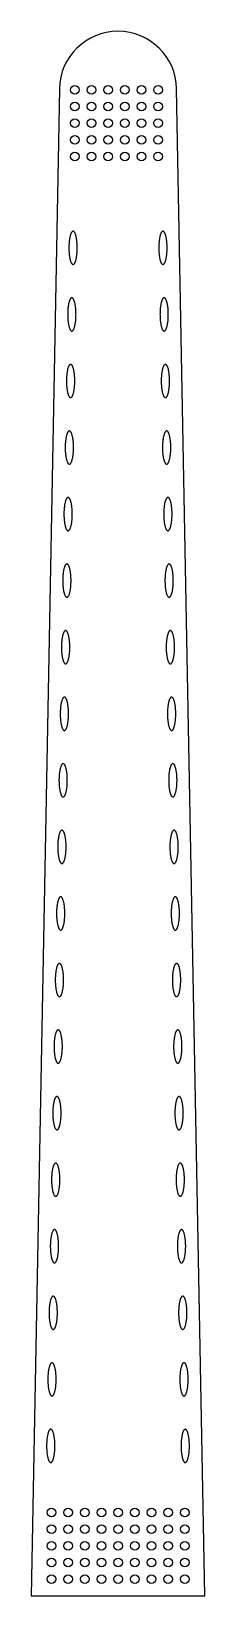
# Model space of a CAD drawing. Extents: x -1.3 to 1.3, y -32.7 to -9.2.
import ezdxf

# ---------------------------------------------------------------- set-up
doc = ezdxf.new("R2010")
doc.units = 0
doc.layers.get('0').update_dxf_attribs({"linetype": 'CONTINUOUS'})

msp = doc.modelspace()

# ---------------------------------------------------------------- linework, layer by layer
msp.add_lwpolyline([(0.879884, -10.092124, 0.98155626), (-0.879884, -10.092124), (-1.301305, -32.728468), (1.301305, -32.728468)], format="xyb", close=True)
for points in [[(-0.674325, -12.7316, 0), (-0.671258, -12.7313, 0), (-0.668199, -12.7304, 0), (-0.665155, -12.7289, 0), (-0.662132, -12.7268, 0), (-0.659139, -12.7241, 0), (-0.656182, -12.7208, 0), (-0.65327, -12.717, 0), (-0.650408, -12.7126, 0), (-0.647603, -12.7076, 0), (-0.644863, -12.7021, 0), (-0.642194, -12.696, 0), (-0.639602, -12.6895, 0), (-0.637094, -12.6824, 0), (-0.634676, -12.6748, 0), (-0.632353, -12.6668, 0), (-0.630131, -12.6584, 0), (-0.628016, -12.6495, 0), (-0.626012, -12.6402, 0), (-0.624125, -12.6305, 0), (-0.622358, -12.6205, 0), (-0.620717, -12.6101, 0), (-0.619205, -12.5994, 0), (-0.617826, -12.5885, 0), (-0.616583, -12.5773, 0), (-0.615479, -12.5658, 0), (-0.614516, -12.5542, 0), (-0.613698, -12.5423, 0), (-0.613026, -12.5304, 0), (-0.612502, -12.5183, 0), (-0.612126, -12.5061, 0), (-0.611901, -12.4939, 0), (-0.611825, -12.4816, 0), (-0.611901, -12.4693, 0), (-0.612126, -12.4571, 0), (-0.612502, -12.4449, 0), (-0.613026, -12.4328, 0), (-0.613698, -12.4208, 0), (-0.614516, -12.409, 0), (-0.615479, -12.3974, 0), (-0.616583, -12.3859, 0), (-0.617826, -12.3747, 0), (-0.619205, -12.3637, 0), (-0.620717, -12.3531, 0), (-0.622358, -12.3427, 0), (-0.624125, -12.3327, 0), (-0.626012, -12.323, 0), (-0.628016, -12.3137, 0), (-0.630131, -12.3048, 0), (-0.632353, -12.2963, 0), (-0.634676, -12.2883, 0), (-0.637094, -12.2808, 0), (-0.639602, -12.2737, 0), (-0.642194, -12.2672, 0), (-0.644863, -12.2611, 0), (-0.647603, -12.2556, 0), (-0.650408, -12.2506, 0), (-0.65327, -12.2462, 0), (-0.656182, -12.2424, 0), (-0.659139, -12.2391, 0), (-0.662132, -12.2364, 0), (-0.665155, -12.2343, 0), (-0.668199, -12.2328, 0), (-0.671258, -12.2319, 0), (-0.674325, -12.2316, 0), (-0.677392, -12.2319, 0), (-0.680451, -12.2328, 0), (-0.683496, -12.2343, 0), (-0.686518, -12.2364, 0), (-0.689511, -12.2391, 0), (-0.692468, -12.2424, 0), (-0.695381, -12.2462, 0), (-0.698243, -12.2506, 0), (-0.701047, -12.2556, 0), (-0.703788, -12.2611, 0), (-0.706457, -12.2672, 0), (-0.709048, -12.2737, 0), (-0.711556, -12.2808, 0), (-0.713975, -12.2883, 0), (-0.716298, -12.2963, 0), (-0.718519, -12.3048, 0), (-0.720635, -12.3137, 0), (-0.722638, -12.323, 0), (-0.724526, -12.3327, 0), (-0.726292, -12.3427, 0), (-0.727933, -12.3531, 0), (-0.729445, -12.3637, 0), (-0.730825, -12.3747, 0), (-0.732068, -12.3859, 0), (-0.733172, -12.3974, 0), (-0.734134, -12.409, 0), (-0.734952, -12.4208, 0), (-0.735624, -12.4328, 0), (-0.736149, -12.4449, 0), (-0.736524, -12.4571, 0), (-0.73675, -12.4693, 0), (-0.736825, -12.4816, 0), (-0.73675, -12.4939, 0), (-0.736524, -12.5061, 0), (-0.736149, -12.5183, 0), (-0.735624, -12.5304, 0), (-0.734952, -12.5423, 0), (-0.734134, -12.5542, 0), (-0.733172, -12.5658, 0), (-0.732068, -12.5773, 0), (-0.730825, -12.5885, 0), (-0.729445, -12.5994, 0), (-0.727933, -12.6101, 0), (-0.726292, -12.6205, 0), (-0.724526, -12.6305, 0), (-0.722638, -12.6402, 0), (-0.720635, -12.6495, 0), (-0.718519, -12.6584, 0), (-0.716298, -12.6668, 0), (-0.713975, -12.6748, 0), (-0.711556, -12.6824, 0), (-0.709048, -12.6895, 0), (-0.706457, -12.696, 0), (-0.703788, -12.7021, 0), (-0.701047, -12.7076, 0), (-0.698243, -12.7126, 0), (-0.695381, -12.717, 0), (-0.692468, -12.7208, 0), (-0.689511, -12.7241, 0), (-0.686518, -12.7268, 0), (-0.683496, -12.7289, 0), (-0.680451, -12.7304, 0), (-0.677392, -12.7313, 0), (-0.674325, -12.7316, 0)], [(0.674325, -12.7316, 0), (0.677392, -12.7313, 0), (0.680451, -12.7304, 0), (0.683496, -12.7289, 0), (0.686518, -12.7268, 0), (0.689511, -12.7241, 0), (0.692468, -12.7208, 0), (0.695381, -12.717, 0), (0.698243, -12.7126, 0), (0.701047, -12.7076, 0), (0.703788, -12.7021, 0), (0.706457, -12.696, 0), (0.709048, -12.6895, 0), (0.711556, -12.6824, 0), (0.713975, -12.6748, 0), (0.716298, -12.6668, 0), (0.718519, -12.6584, 0), (0.720635, -12.6495, 0), (0.722638, -12.6402, 0), (0.724526, -12.6305, 0), (0.726292, -12.6205, 0), (0.727933, -12.6101, 0), (0.729445, -12.5994, 0), (0.730825, -12.5885, 0), (0.732068, -12.5773, 0), (0.733172, -12.5658, 0), (0.734134, -12.5542, 0), (0.734952, -12.5423, 0), (0.735624, -12.5304, 0), (0.736149, -12.5183, 0), (0.736524, -12.5061, 0), (0.73675, -12.4939, 0), (0.736825, -12.4816, 0), (0.73675, -12.4693, 0), (0.736524, -12.4571, 0), (0.736149, -12.4449, 0), (0.735624, -12.4328, 0), (0.734952, -12.4208, 0), (0.734134, -12.409, 0), (0.733172, -12.3974, 0), (0.732068, -12.3859, 0), (0.730825, -12.3747, 0), (0.729445, -12.3637, 0), (0.727933, -12.3531, 0), (0.726292, -12.3427, 0), (0.724526, -12.3327, 0), (0.722638, -12.323, 0), (0.720635, -12.3137, 0), (0.718519, -12.3048, 0), (0.716298, -12.2963, 0), (0.713975, -12.2883, 0), (0.711556, -12.2808, 0), (0.709048, -12.2737, 0), (0.706457, -12.2672, 0), (0.703788, -12.2611, 0), (0.701047, -12.2556, 0), (0.698243, -12.2506, 0), (0.695381, -12.2462, 0), (0.692468, -12.2424, 0), (0.689511, -12.2391, 0), (0.686518, -12.2364, 0), (0.683496, -12.2343, 0), (0.680451, -12.2328, 0), (0.677392, -12.2319, 0), (0.674325, -12.2316, 0), (0.671258, -12.2319, 0), (0.668199, -12.2328, 0), (0.665155, -12.2343, 0), (0.662132, -12.2364, 0), (0.659139, -12.2391, 0), (0.656182, -12.2424, 0), (0.65327, -12.2462, 0), (0.650408, -12.2506, 0), (0.647603, -12.2556, 0), (0.644863, -12.2611, 0), (0.642194, -12.2672, 0), (0.639602, -12.2737, 0), (0.637094, -12.2808, 0), (0.634676, -12.2883, 0), (0.632353, -12.2963, 0), (0.630131, -12.3048, 0), (0.628016, -12.3137, 0), (0.626012, -12.323, 0), (0.624125, -12.3327, 0), (0.622358, -12.3427, 0), (0.620717, -12.3531, 0), (0.619205, -12.3637, 0), (0.617826, -12.3747, 0), (0.616583, -12.3859, 0), (0.615479, -12.3974, 0), (0.614516, -12.409, 0), (0.613698, -12.4208, 0), (0.613026, -12.4328, 0), (0.612502, -12.4449, 0), (0.612126, -12.4571, 0), (0.611901, -12.4693, 0), (0.611825, -12.4816, 0), (0.611901, -12.4939, 0), (0.612126, -12.5061, 0), (0.612502, -12.5183, 0), (0.613026, -12.5304, 0), (0.613698, -12.5423, 0), (0.614516, -12.5542, 0), (0.615479, -12.5658, 0), (0.616583, -12.5773, 0), (0.617826, -12.5885, 0), (0.619205, -12.5994, 0), (0.620717, -12.6101, 0), (0.622358, -12.6205, 0), (0.624125, -12.6305, 0), (0.626012, -12.6402, 0), (0.628016, -12.6495, 0), (0.630131, -12.6584, 0), (0.632353, -12.6668, 0), (0.634676, -12.6748, 0), (0.637094, -12.6824, 0), (0.639602, -12.6895, 0), (0.642194, -12.696, 0), (0.644863, -12.7021, 0), (0.647603, -12.7076, 0), (0.650408, -12.7126, 0), (0.65327, -12.717, 0), (0.656182, -12.7208, 0), (0.659139, -12.7241, 0), (0.662132, -12.7268, 0), (0.665155, -12.7289, 0), (0.668199, -12.7304, 0), (0.671258, -12.7313, 0), (0.674325, -12.7316, 0)], [(-0.692939, -13.7314, 0), (-0.689872, -13.7311, 0), (-0.686813, -13.7302, 0), (-0.683768, -13.7287, 0), (-0.680746, -13.7266, 0), (-0.677753, -13.7239, 0), (-0.674796, -13.7206, 0), (-0.671883, -13.7168, 0), (-0.669021, -13.7124, 0), (-0.666217, -13.7074, 0), (-0.663477, -13.7019, 0), (-0.660808, -13.6958, 0), (-0.658216, -13.6893, 0), (-0.655708, -13.6822, 0), (-0.653289, -13.6747, 0), (-0.650967, -13.6667, 0), (-0.648745, -13.6582, 0), (-0.64663, -13.6493, 0), (-0.644626, -13.64, 0), (-0.642739, -13.6303, 0), (-0.640972, -13.6203, 0), (-0.639331, -13.6099, 0), (-0.637819, -13.5993, 0), (-0.63644, -13.5883, 0), (-0.635197, -13.5771, 0), (-0.634093, -13.5656, 0), (-0.63313, -13.554, 0), (-0.632312, -13.5422, 0), (-0.63164, -13.5302, 0), (-0.631115, -13.5181, 0), (-0.63074, -13.5059, 0), (-0.630514, -13.4937, 0), (-0.630439, -13.4814, 0), (-0.630514, -13.4691, 0), (-0.63074, -13.4569, 0), (-0.631115, -13.4447, 0), (-0.63164, -13.4326, 0), (-0.632312, -13.4207, 0), (-0.63313, -13.4088, 0), (-0.634093, -13.3972, 0), (-0.635197, -13.3857, 0), (-0.63644, -13.3745, 0), (-0.637819, -13.3636, 0), (-0.639331, -13.3529, 0), (-0.640972, -13.3425, 0), (-0.642739, -13.3325, 0), (-0.644626, -13.3228, 0), (-0.64663, -13.3135, 0), (-0.648745, -13.3046, 0), (-0.650967, -13.2962, 0), (-0.653289, -13.2882, 0), (-0.655708, -13.2806, 0), (-0.658216, -13.2735, 0), (-0.660808, -13.267, 0), (-0.663477, -13.2609, 0), (-0.666217, -13.2554, 0), (-0.669021, -13.2504, 0), (-0.671883, -13.246, 0), (-0.674796, -13.2422, 0), (-0.677753, -13.2389, 0), (-0.680746, -13.2362, 0), (-0.683768, -13.2341, 0), (-0.686813, -13.2326, 0), (-0.689872, -13.2317, 0), (-0.692939, -13.2314, 0), (-0.696006, -13.2317, 0), (-0.699065, -13.2326, 0), (-0.70211, -13.2341, 0), (-0.705132, -13.2362, 0), (-0.708125, -13.2389, 0), (-0.711082, -13.2422, 0), (-0.713995, -13.246, 0), (-0.716857, -13.2504, 0), (-0.719661, -13.2554, 0), (-0.722401, -13.2609, 0), (-0.72507, -13.267, 0), (-0.727662, -13.2735, 0), (-0.73017, -13.2806, 0), (-0.732589, -13.2882, 0), (-0.734911, -13.2962, 0), (-0.737133, -13.3046, 0), (-0.739248, -13.3135, 0), (-0.741252, -13.3228, 0), (-0.743139, -13.3325, 0), (-0.744906, -13.3425, 0), (-0.746547, -13.3529, 0), (-0.748059, -13.3636, 0), (-0.749438, -13.3745, 0), (-0.750681, -13.3857, 0), (-0.751786, -13.3972, 0), (-0.752748, -13.4088, 0), (-0.753566, -13.4207, 0), (-0.754238, -13.4326, 0), (-0.754763, -13.4447, 0), (-0.755138, -13.4569, 0), (-0.755364, -13.4691, 0), (-0.755439, -13.4814, 0), (-0.755364, -13.4937, 0), (-0.755138, -13.5059, 0), (-0.754763, -13.5181, 0), (-0.754238, -13.5302, 0), (-0.753566, -13.5422, 0), (-0.752748, -13.554, 0), (-0.751786, -13.5656, 0), (-0.750681, -13.5771, 0), (-0.749438, -13.5883, 0), (-0.748059, -13.5993, 0), (-0.746547, -13.6099, 0), (-0.744906, -13.6203, 0), (-0.743139, -13.6303, 0), (-0.741252, -13.64, 0), (-0.739248, -13.6493, 0), (-0.737133, -13.6582, 0), (-0.734911, -13.6667, 0), (-0.732589, -13.6747, 0), (-0.73017, -13.6822, 0), (-0.727662, -13.6893, 0), (-0.72507, -13.6958, 0), (-0.722401, -13.7019, 0), (-0.719661, -13.7074, 0), (-0.716857, -13.7124, 0), (-0.713995, -13.7168, 0), (-0.711082, -13.7206, 0), (-0.708125, -13.7239, 0), (-0.705132, -13.7266, 0), (-0.70211, -13.7287, 0), (-0.699065, -13.7302, 0), (-0.696006, -13.7311, 0), (-0.692939, -13.7314, 0)], [(0.692939, -13.7314, 0), (0.696006, -13.7311, 0), (0.699065, -13.7302, 0), (0.70211, -13.7287, 0), (0.705132, -13.7266, 0), (0.708125, -13.7239, 0), (0.711082, -13.7206, 0), (0.713995, -13.7168, 0), (0.716857, -13.7124, 0), (0.719661, -13.7074, 0), (0.722401, -13.7019, 0), (0.72507, -13.6958, 0), (0.727662, -13.6893, 0), (0.73017, -13.6822, 0), (0.732589, -13.6747, 0), (0.734911, -13.6667, 0), (0.737133, -13.6582, 0), (0.739248, -13.6493, 0), (0.741252, -13.64, 0), (0.743139, -13.6303, 0), (0.744906, -13.6203, 0), (0.746547, -13.6099, 0), (0.748059, -13.5993, 0), (0.749438, -13.5883, 0), (0.750681, -13.5771, 0), (0.751786, -13.5656, 0), (0.752748, -13.554, 0), (0.753566, -13.5422, 0), (0.754238, -13.5302, 0), (0.754763, -13.5181, 0), (0.755138, -13.5059, 0), (0.755364, -13.4937, 0), (0.755439, -13.4814, 0), (0.755364, -13.4691, 0), (0.755138, -13.4569, 0), (0.754763, -13.4447, 0), (0.754238, -13.4326, 0), (0.753566, -13.4207, 0), (0.752748, -13.4088, 0), (0.751786, -13.3972, 0), (0.750681, -13.3857, 0), (0.749438, -13.3745, 0), (0.748059, -13.3636, 0), (0.746547, -13.3529, 0), (0.744906, -13.3425, 0), (0.743139, -13.3325, 0), (0.741252, -13.3228, 0), (0.739248, -13.3135, 0), (0.737133, -13.3046, 0), (0.734911, -13.2962, 0), (0.732589, -13.2882, 0), (0.73017, -13.2806, 0), (0.727662, -13.2735, 0), (0.72507, -13.267, 0), (0.722401, -13.2609, 0), (0.719661, -13.2554, 0), (0.716857, -13.2504, 0), (0.713995, -13.246, 0), (0.711082, -13.2422, 0), (0.708125, -13.2389, 0), (0.705132, -13.2362, 0), (0.70211, -13.2341, 0), (0.699065, -13.2326, 0), (0.696006, -13.2317, 0), (0.692939, -13.2314, 0), (0.689872, -13.2317, 0), (0.686813, -13.2326, 0), (0.683768, -13.2341, 0), (0.680746, -13.2362, 0), (0.677753, -13.2389, 0), (0.674796, -13.2422, 0), (0.671883, -13.246, 0), (0.669021, -13.2504, 0), (0.666217, -13.2554, 0), (0.663477, -13.2609, 0), (0.660808, -13.267, 0), (0.658216, -13.2735, 0), (0.655708, -13.2806, 0), (0.653289, -13.2882, 0), (0.650967, -13.2962, 0), (0.648745, -13.3046, 0), (0.64663, -13.3135, 0), (0.644626, -13.3228, 0), (0.642739, -13.3325, 0), (0.640972, -13.3425, 0), (0.639331, -13.3529, 0), (0.637819, -13.3636, 0), (0.63644, -13.3745, 0), (0.635197, -13.3857, 0), (0.634093, -13.3972, 0), (0.63313, -13.4088, 0), (0.632312, -13.4207, 0), (0.63164, -13.4326, 0), (0.631115, -13.4447, 0), (0.63074, -13.4569, 0), (0.630514, -13.4691, 0), (0.630439, -13.4814, 0), (0.630514, -13.4937, 0), (0.63074, -13.5059, 0), (0.631115, -13.5181, 0), (0.63164, -13.5302, 0), (0.632312, -13.5422, 0), (0.63313, -13.554, 0), (0.634093, -13.5656, 0), (0.635197, -13.5771, 0), (0.63644, -13.5883, 0), (0.637819, -13.5993, 0), (0.639331, -13.6099, 0), (0.640972, -13.6203, 0), (0.642739, -13.6303, 0), (0.644626, -13.64, 0), (0.64663, -13.6493, 0), (0.648745, -13.6582, 0), (0.650967, -13.6667, 0), (0.653289, -13.6747, 0), (0.655708, -13.6822, 0), (0.658216, -13.6893, 0), (0.660808, -13.6958, 0), (0.663477, -13.7019, 0), (0.666217, -13.7074, 0), (0.669021, -13.7124, 0), (0.671883, -13.7168, 0), (0.674796, -13.7206, 0), (0.677753, -13.7239, 0), (0.680746, -13.7266, 0), (0.683768, -13.7287, 0), (0.686813, -13.7302, 0), (0.689872, -13.7311, 0), (0.692939, -13.7314, 0)], [(-0.711553, -14.7312, 0), (-0.708486, -14.7309, 0), (-0.705427, -14.73, 0), (-0.702382, -14.7285, 0), (-0.69936, -14.7264, 0), (-0.696367, -14.7237, 0), (-0.69341, -14.7205, 0), (-0.690497, -14.7166, 0), (-0.687635, -14.7122, 0), (-0.684831, -14.7072, 0), (-0.682091, -14.7017, 0), (-0.679421, -14.6957, 0), (-0.67683, -14.6891, 0), (-0.674322, -14.682, 0), (-0.671903, -14.6745, 0), (-0.66958, -14.6665, 0), (-0.667359, -14.658, 0), (-0.665243, -14.6491, 0), (-0.66324, -14.6398, 0), (-0.661352, -14.6302, 0), (-0.659586, -14.6201, 0), (-0.657945, -14.6098, 0), (-0.656433, -14.5991, 0), (-0.655053, -14.5881, 0), (-0.65381, -14.5769, 0), (-0.652706, -14.5655, 0), (-0.651744, -14.5538, 0), (-0.650926, -14.542, 0), (-0.650254, -14.53, 0), (-0.649729, -14.5179, 0), (-0.649354, -14.5057, 0), (-0.649128, -14.4935, 0), (-0.649053, -14.4812, 0), (-0.649128, -14.469, 0), (-0.649354, -14.4567, 0), (-0.649729, -14.4446, 0), (-0.650254, -14.4325, 0), (-0.650926, -14.4205, 0), (-0.651744, -14.4087, 0), (-0.652706, -14.397, 0), (-0.65381, -14.3856, 0), (-0.655053, -14.3744, 0), (-0.656433, -14.3634, 0), (-0.657945, -14.3527, 0), (-0.659586, -14.3423, 0), (-0.661352, -14.3323, 0), (-0.66324, -14.3226, 0), (-0.665243, -14.3134, 0), (-0.667359, -14.3045, 0), (-0.66958, -14.296, 0), (-0.671903, -14.288, 0), (-0.674322, -14.2804, 0), (-0.67683, -14.2734, 0), (-0.679421, -14.2668, 0), (-0.682091, -14.2608, 0), (-0.684831, -14.2552, 0), (-0.687635, -14.2503, 0), (-0.690497, -14.2459, 0), (-0.69341, -14.242, 0), (-0.696367, -14.2387, 0), (-0.69936, -14.236, 0), (-0.702382, -14.2339, 0), (-0.705427, -14.2324, 0), (-0.708486, -14.2315, 0), (-0.711553, -14.2312, 0), (-0.71462, -14.2315, 0), (-0.717679, -14.2324, 0), (-0.720723, -14.2339, 0), (-0.723746, -14.236, 0), (-0.726739, -14.2387, 0), (-0.729696, -14.242, 0), (-0.732608, -14.2459, 0), (-0.735471, -14.2503, 0), (-0.738275, -14.2552, 0), (-0.741015, -14.2608, 0), (-0.743684, -14.2668, 0), (-0.746276, -14.2734, 0), (-0.748784, -14.2804, 0), (-0.751202, -14.288, 0), (-0.753525, -14.296, 0), (-0.755747, -14.3045, 0), (-0.757862, -14.3134, 0), (-0.759866, -14.3226, 0), (-0.761753, -14.3323, 0), (-0.76352, -14.3423, 0), (-0.765161, -14.3527, 0), (-0.766673, -14.3634, 0), (-0.768052, -14.3744, 0), (-0.769295, -14.3856, 0), (-0.770399, -14.397, 0), (-0.771362, -14.4087, 0), (-0.77218, -14.4205, 0), (-0.772852, -14.4325, 0), (-0.773376, -14.4446, 0), (-0.773752, -14.4567, 0), (-0.773978, -14.469, 0), (-0.774053, -14.4812, 0), (-0.773978, -14.4935, 0), (-0.773752, -14.5057, 0), (-0.773376, -14.5179, 0), (-0.772852, -14.53, 0), (-0.77218, -14.542, 0), (-0.771362, -14.5538, 0), (-0.770399, -14.5655, 0), (-0.769295, -14.5769, 0), (-0.768052, -14.5881, 0), (-0.766673, -14.5991, 0), (-0.765161, -14.6098, 0), (-0.76352, -14.6201, 0), (-0.761753, -14.6302, 0), (-0.759866, -14.6398, 0), (-0.757862, -14.6491, 0), (-0.755747, -14.658, 0), (-0.753525, -14.6665, 0), (-0.751202, -14.6745, 0), (-0.748784, -14.682, 0), (-0.746276, -14.6891, 0), (-0.743684, -14.6957, 0), (-0.741015, -14.7017, 0), (-0.738275, -14.7072, 0), (-0.735471, -14.7122, 0), (-0.732608, -14.7166, 0), (-0.729696, -14.7205, 0), (-0.726739, -14.7237, 0), (-0.723746, -14.7264, 0), (-0.720723, -14.7285, 0), (-0.717679, -14.73, 0), (-0.71462, -14.7309, 0), (-0.711553, -14.7312, 0)], [(0.711553, -14.7312, 0), (0.71462, -14.7309, 0), (0.717679, -14.73, 0), (0.720723, -14.7285, 0), (0.723746, -14.7264, 0), (0.726739, -14.7237, 0), (0.729696, -14.7205, 0), (0.732608, -14.7166, 0), (0.735471, -14.7122, 0), (0.738275, -14.7072, 0), (0.741015, -14.7017, 0), (0.743684, -14.6957, 0), (0.746276, -14.6891, 0), (0.748784, -14.682, 0), (0.751202, -14.6745, 0), (0.753525, -14.6665, 0), (0.755747, -14.658, 0), (0.757862, -14.6491, 0), (0.759866, -14.6398, 0), (0.761753, -14.6302, 0), (0.76352, -14.6201, 0), (0.765161, -14.6098, 0), (0.766673, -14.5991, 0), (0.768052, -14.5881, 0), (0.769295, -14.5769, 0), (0.770399, -14.5655, 0), (0.771362, -14.5538, 0), (0.77218, -14.542, 0), (0.772852, -14.53, 0), (0.773376, -14.5179, 0), (0.773752, -14.5057, 0), (0.773978, -14.4935, 0), (0.774053, -14.4812, 0), (0.773978, -14.469, 0), (0.773752, -14.4567, 0), (0.773376, -14.4446, 0), (0.772852, -14.4325, 0), (0.77218, -14.4205, 0), (0.771362, -14.4087, 0), (0.770399, -14.397, 0), (0.769295, -14.3856, 0), (0.768052, -14.3744, 0), (0.766673, -14.3634, 0), (0.765161, -14.3527, 0), (0.76352, -14.3423, 0), (0.761753, -14.3323, 0), (0.759866, -14.3226, 0), (0.757862, -14.3134, 0), (0.755747, -14.3045, 0), (0.753525, -14.296, 0), (0.751202, -14.288, 0), (0.748784, -14.2804, 0), (0.746276, -14.2734, 0), (0.743684, -14.2668, 0), (0.741015, -14.2608, 0), (0.738275, -14.2552, 0), (0.735471, -14.2503, 0), (0.732608, -14.2459, 0), (0.729696, -14.242, 0), (0.726739, -14.2387, 0), (0.723746, -14.236, 0), (0.720723, -14.2339, 0), (0.717679, -14.2324, 0), (0.71462, -14.2315, 0), (0.711553, -14.2312, 0), (0.708486, -14.2315, 0), (0.705427, -14.2324, 0), (0.702382, -14.2339, 0), (0.69936, -14.236, 0), (0.696367, -14.2387, 0), (0.69341, -14.242, 0), (0.690497, -14.2459, 0), (0.687635, -14.2503, 0), (0.684831, -14.2552, 0), (0.682091, -14.2608, 0), (0.679421, -14.2668, 0), (0.67683, -14.2734, 0), (0.674322, -14.2804, 0), (0.671903, -14.288, 0), (0.66958, -14.296, 0), (0.667359, -14.3045, 0), (0.665243, -14.3134, 0), (0.66324, -14.3226, 0), (0.661352, -14.3323, 0), (0.659586, -14.3423, 0), (0.657945, -14.3527, 0), (0.656433, -14.3634, 0), (0.655053, -14.3744, 0), (0.65381, -14.3856, 0), (0.652706, -14.397, 0), (0.651744, -14.4087, 0), (0.650926, -14.4205, 0), (0.650254, -14.4325, 0), (0.649729, -14.4446, 0), (0.649354, -14.4567, 0), (0.649128, -14.469, 0), (0.649053, -14.4812, 0), (0.649128, -14.4935, 0), (0.649354, -14.5057, 0), (0.649729, -14.5179, 0), (0.650254, -14.53, 0), (0.650926, -14.542, 0), (0.651744, -14.5538, 0), (0.652706, -14.5655, 0), (0.65381, -14.5769, 0), (0.655053, -14.5881, 0), (0.656433, -14.5991, 0), (0.657945, -14.6098, 0), (0.659586, -14.6201, 0), (0.661352, -14.6302, 0), (0.66324, -14.6398, 0), (0.665243, -14.6491, 0), (0.667359, -14.658, 0), (0.66958, -14.6665, 0), (0.671903, -14.6745, 0), (0.674322, -14.682, 0), (0.67683, -14.6891, 0), (0.679421, -14.6957, 0), (0.682091, -14.7017, 0), (0.684831, -14.7072, 0), (0.687635, -14.7122, 0), (0.690497, -14.7166, 0), (0.69341, -14.7205, 0), (0.696367, -14.7237, 0), (0.69936, -14.7264, 0), (0.702382, -14.7285, 0), (0.705427, -14.73, 0), (0.708486, -14.7309, 0), (0.711553, -14.7312, 0)], [(-0.730167, -15.7311, 0), (-0.7271, -15.7308, 0), (-0.724041, -15.7299, 0), (-0.720996, -15.7284, 0), (-0.717973, -15.7263, 0), (-0.71498, -15.7236, 0), (-0.712024, -15.7203, 0), (-0.709111, -15.7165, 0), (-0.706249, -15.712, 0), (-0.703444, -15.7071, 0), (-0.700704, -15.7015, 0), (-0.698035, -15.6955, 0), (-0.695443, -15.6889, 0), (-0.692935, -15.6819, 0), (-0.690517, -15.6743, 0), (-0.688194, -15.6663, 0), (-0.685972, -15.6578, 0), (-0.683857, -15.649, 0), (-0.681853, -15.6397, 0), (-0.679966, -15.63, 0), (-0.6782, -15.62, 0), (-0.676559, -15.6096, 0), (-0.675047, -15.5989, 0), (-0.673667, -15.588, 0), (-0.672424, -15.5767, 0), (-0.67132, -15.5653, 0), (-0.670358, -15.5536, 0), (-0.66954, -15.5418, 0), (-0.668868, -15.5298, 0), (-0.668343, -15.5177, 0), (-0.667968, -15.5056, 0), (-0.667742, -15.4933, 0), (-0.667667, -15.4811, 0), (-0.667742, -15.4688, 0), (-0.667968, -15.4566, 0), (-0.668343, -15.4444, 0), (-0.668868, -15.4323, 0), (-0.66954, -15.4203, 0), (-0.670358, -15.4085, 0), (-0.67132, -15.3968, 0), (-0.672424, -15.3854, 0), (-0.673667, -15.3742, 0), (-0.675047, -15.3632, 0), (-0.676559, -15.3525, 0), (-0.6782, -15.3422, 0), (-0.679966, -15.3321, 0), (-0.681853, -15.3225, 0), (-0.683857, -15.3132, 0), (-0.685972, -15.3043, 0), (-0.688194, -15.2958, 0), (-0.690517, -15.2878, 0), (-0.692935, -15.2803, 0), (-0.695443, -15.2732, 0), (-0.698035, -15.2666, 0), (-0.700704, -15.2606, 0), (-0.703444, -15.2551, 0), (-0.706249, -15.2501, 0), (-0.709111, -15.2457, 0), (-0.712024, -15.2418, 0), (-0.71498, -15.2386, 0), (-0.717973, -15.2359, 0), (-0.720996, -15.2338, 0), (-0.724041, -15.2323, 0), (-0.7271, -15.2314, 0), (-0.730167, -15.2311, 0), (-0.733233, -15.2314, 0), (-0.736293, -15.2323, 0), (-0.739337, -15.2338, 0), (-0.74236, -15.2359, 0), (-0.745353, -15.2386, 0), (-0.748309, -15.2418, 0), (-0.751222, -15.2457, 0), (-0.754084, -15.2501, 0), (-0.756889, -15.2551, 0), (-0.759629, -15.2606, 0), (-0.762298, -15.2666, 0), (-0.76489, -15.2732, 0), (-0.767398, -15.2803, 0), (-0.769816, -15.2878, 0), (-0.772139, -15.2958, 0), (-0.774361, -15.3043, 0), (-0.776476, -15.3132, 0), (-0.77848, -15.3225, 0), (-0.780367, -15.3321, 0), (-0.782133, -15.3422, 0), (-0.783775, -15.3525, 0), (-0.785287, -15.3632, 0), (-0.786666, -15.3742, 0), (-0.787909, -15.3854, 0), (-0.789013, -15.3968, 0), (-0.789975, -15.4085, 0), (-0.790794, -15.4203, 0), (-0.791466, -15.4323, 0), (-0.79199, -15.4444, 0), (-0.792366, -15.4566, 0), (-0.792591, -15.4688, 0), (-0.792667, -15.4811, 0), (-0.792591, -15.4933, 0), (-0.792366, -15.5056, 0), (-0.79199, -15.5177, 0), (-0.791466, -15.5298, 0), (-0.790794, -15.5418, 0), (-0.789975, -15.5536, 0), (-0.789013, -15.5653, 0), (-0.787909, -15.5767, 0), (-0.786666, -15.588, 0), (-0.785287, -15.5989, 0), (-0.783775, -15.6096, 0), (-0.782133, -15.62, 0), (-0.780367, -15.63, 0), (-0.77848, -15.6397, 0), (-0.776476, -15.649, 0), (-0.774361, -15.6578, 0), (-0.772139, -15.6663, 0), (-0.769816, -15.6743, 0), (-0.767398, -15.6819, 0), (-0.76489, -15.6889, 0), (-0.762298, -15.6955, 0), (-0.759629, -15.7015, 0), (-0.756889, -15.7071, 0), (-0.754084, -15.712, 0), (-0.751222, -15.7165, 0), (-0.748309, -15.7203, 0), (-0.745353, -15.7236, 0), (-0.74236, -15.7263, 0), (-0.739337, -15.7284, 0), (-0.736293, -15.7299, 0), (-0.733233, -15.7308, 0), (-0.730167, -15.7311, 0)], [(0.730167, -15.7311, 0), (0.733233, -15.7308, 0), (0.736293, -15.7299, 0), (0.739337, -15.7284, 0), (0.74236, -15.7263, 0), (0.745353, -15.7236, 0), (0.748309, -15.7203, 0), (0.751222, -15.7165, 0), (0.754084, -15.712, 0), (0.756889, -15.7071, 0), (0.759629, -15.7015, 0), (0.762298, -15.6955, 0), (0.76489, -15.6889, 0), (0.767398, -15.6819, 0), (0.769816, -15.6743, 0), (0.772139, -15.6663, 0), (0.774361, -15.6578, 0), (0.776476, -15.649, 0), (0.77848, -15.6397, 0), (0.780367, -15.63, 0), (0.782133, -15.62, 0), (0.783775, -15.6096, 0), (0.785287, -15.5989, 0), (0.786666, -15.588, 0), (0.787909, -15.5767, 0), (0.789013, -15.5653, 0), (0.789975, -15.5536, 0), (0.790794, -15.5418, 0), (0.791466, -15.5298, 0), (0.79199, -15.5177, 0), (0.792366, -15.5056, 0), (0.792591, -15.4933, 0), (0.792667, -15.4811, 0), (0.792591, -15.4688, 0), (0.792366, -15.4566, 0), (0.79199, -15.4444, 0), (0.791466, -15.4323, 0), (0.790794, -15.4203, 0), (0.789975, -15.4085, 0), (0.789013, -15.3968, 0), (0.787909, -15.3854, 0), (0.786666, -15.3742, 0), (0.785287, -15.3632, 0), (0.783775, -15.3525, 0), (0.782133, -15.3422, 0), (0.780367, -15.3321, 0), (0.77848, -15.3225, 0), (0.776476, -15.3132, 0), (0.774361, -15.3043, 0), (0.772139, -15.2958, 0), (0.769816, -15.2878, 0), (0.767398, -15.2803, 0), (0.76489, -15.2732, 0), (0.762298, -15.2666, 0), (0.759629, -15.2606, 0), (0.756889, -15.2551, 0), (0.754084, -15.2501, 0), (0.751222, -15.2457, 0), (0.748309, -15.2418, 0), (0.745353, -15.2386, 0), (0.74236, -15.2359, 0), (0.739337, -15.2338, 0), (0.736293, -15.2323, 0), (0.733233, -15.2314, 0), (0.730167, -15.2311, 0), (0.7271, -15.2314, 0), (0.724041, -15.2323, 0), (0.720996, -15.2338, 0), (0.717973, -15.2359, 0), (0.71498, -15.2386, 0), (0.712024, -15.2418, 0), (0.709111, -15.2457, 0), (0.706249, -15.2501, 0), (0.703444, -15.2551, 0), (0.700704, -15.2606, 0), (0.698035, -15.2666, 0), (0.695443, -15.2732, 0), (0.692935, -15.2803, 0), (0.690517, -15.2878, 0), (0.688194, -15.2958, 0), (0.685972, -15.3043, 0), (0.683857, -15.3132, 0), (0.681853, -15.3225, 0), (0.679966, -15.3321, 0), (0.6782, -15.3422, 0), (0.676559, -15.3525, 0), (0.675047, -15.3632, 0), (0.673667, -15.3742, 0), (0.672424, -15.3854, 0), (0.67132, -15.3968, 0), (0.670358, -15.4085, 0), (0.66954, -15.4203, 0), (0.668868, -15.4323, 0), (0.668343, -15.4444, 0), (0.667968, -15.4566, 0), (0.667742, -15.4688, 0), (0.667667, -15.4811, 0), (0.667742, -15.4933, 0), (0.667968, -15.5056, 0), (0.668343, -15.5177, 0), (0.668868, -15.5298, 0), (0.66954, -15.5418, 0), (0.670358, -15.5536, 0), (0.67132, -15.5653, 0), (0.672424, -15.5767, 0), (0.673667, -15.588, 0), (0.675047, -15.5989, 0), (0.676559, -15.6096, 0), (0.6782, -15.62, 0), (0.679966, -15.63, 0), (0.681853, -15.6397, 0), (0.683857, -15.649, 0), (0.685972, -15.6578, 0), (0.688194, -15.6663, 0), (0.690517, -15.6743, 0), (0.692935, -15.6819, 0), (0.695443, -15.6889, 0), (0.698035, -15.6955, 0), (0.700704, -15.7015, 0), (0.703444, -15.7071, 0), (0.706249, -15.712, 0), (0.709111, -15.7165, 0), (0.712024, -15.7203, 0), (0.71498, -15.7236, 0), (0.717973, -15.7263, 0), (0.720996, -15.7284, 0), (0.724041, -15.7299, 0), (0.7271, -15.7308, 0), (0.730167, -15.7311, 0)], [(-0.74878, -16.7309, 0), (-0.745714, -16.7306, 0), (-0.742654, -16.7297, 0), (-0.73961, -16.7282, 0), (-0.736587, -16.7261, 0), (-0.733594, -16.7234, 0), (-0.730638, -16.7201, 0), (-0.727725, -16.7163, 0), (-0.724863, -16.7119, 0), (-0.722058, -16.7069, 0), (-0.719318, -16.7014, 0), (-0.716649, -16.6953, 0), (-0.714057, -16.6888, 0), (-0.711549, -16.6817, 0), (-0.709131, -16.6741, 0), (-0.706808, -16.6661, 0), (-0.704586, -16.6577, 0), (-0.702471, -16.6488, 0), (-0.700467, -16.6395, 0), (-0.69858, -16.6298, 0), (-0.696814, -16.6198, 0), (-0.695172, -16.6094, 0), (-0.69366, -16.5987, 0), (-0.692281, -16.5878, 0), (-0.691038, -16.5766, 0), (-0.689934, -16.5651, 0), (-0.688972, -16.5535, 0), (-0.688153, -16.5416, 0), (-0.687481, -16.5297, 0), (-0.686957, -16.5176, 0), (-0.686581, -16.5054, 0), (-0.686356, -16.4932, 0), (-0.68628, -16.4809, 0), (-0.686356, -16.4686, 0), (-0.686581, -16.4564, 0), (-0.686957, -16.4442, 0), (-0.687481, -16.4321, 0), (-0.688153, -16.4201, 0), (-0.688972, -16.4083, 0), (-0.689934, -16.3967, 0), (-0.691038, -16.3852, 0), (-0.692281, -16.374, 0), (-0.69366, -16.363, 0), (-0.695172, -16.3524, 0), (-0.696814, -16.342, 0), (-0.69858, -16.332, 0), (-0.700467, -16.3223, 0), (-0.702471, -16.313, 0), (-0.704586, -16.3041, 0), (-0.706808, -16.2957, 0), (-0.709131, -16.2876, 0), (-0.711549, -16.2801, 0), (-0.714057, -16.273, 0), (-0.716649, -16.2665, 0), (-0.719318, -16.2604, 0), (-0.722058, -16.2549, 0), (-0.724863, -16.2499, 0), (-0.727725, -16.2455, 0), (-0.730638, -16.2417, 0), (-0.733594, -16.2384, 0), (-0.736587, -16.2357, 0), (-0.73961, -16.2336, 0), (-0.742654, -16.2321, 0), (-0.745714, -16.2312, 0), (-0.74878, -16.2309, 0), (-0.751847, -16.2312, 0), (-0.754906, -16.2321, 0), (-0.757951, -16.2336, 0), (-0.760974, -16.2357, 0), (-0.763967, -16.2384, 0), (-0.766923, -16.2417, 0), (-0.769836, -16.2455, 0), (-0.772698, -16.2499, 0), (-0.775503, -16.2549, 0), (-0.778243, -16.2604, 0), (-0.780912, -16.2665, 0), (-0.783504, -16.273, 0), (-0.786012, -16.2801, 0), (-0.78843, -16.2876, 0), (-0.790753, -16.2957, 0), (-0.792975, -16.3041, 0), (-0.79509, -16.313, 0), (-0.797094, -16.3223, 0), (-0.798981, -16.332, 0), (-0.800747, -16.342, 0), (-0.802388, -16.3524, 0), (-0.8039, -16.363, 0), (-0.80528, -16.374, 0), (-0.806523, -16.3852, 0), (-0.807627, -16.3967, 0), (-0.808589, -16.4083, 0), (-0.809407, -16.4201, 0), (-0.810079, -16.4321, 0), (-0.810604, -16.4442, 0), (-0.810979, -16.4564, 0), (-0.811205, -16.4686, 0), (-0.81128, -16.4809, 0), (-0.811205, -16.4932, 0), (-0.810979, -16.5054, 0), (-0.810604, -16.5176, 0), (-0.810079, -16.5297, 0), (-0.809407, -16.5416, 0), (-0.808589, -16.5535, 0), (-0.807627, -16.5651, 0), (-0.806523, -16.5766, 0), (-0.80528, -16.5878, 0), (-0.8039, -16.5987, 0), (-0.802388, -16.6094, 0), (-0.800747, -16.6198, 0), (-0.798981, -16.6298, 0), (-0.797094, -16.6395, 0), (-0.79509, -16.6488, 0), (-0.792975, -16.6577, 0), (-0.790753, -16.6661, 0), (-0.78843, -16.6741, 0), (-0.786012, -16.6817, 0), (-0.783504, -16.6888, 0), (-0.780912, -16.6953, 0), (-0.778243, -16.7014, 0), (-0.775503, -16.7069, 0), (-0.772698, -16.7119, 0), (-0.769836, -16.7163, 0), (-0.766923, -16.7201, 0), (-0.763967, -16.7234, 0), (-0.760974, -16.7261, 0), (-0.757951, -16.7282, 0), (-0.754906, -16.7297, 0), (-0.751847, -16.7306, 0), (-0.74878, -16.7309, 0)], [(0.74878, -16.7309, 0), (0.751847, -16.7306, 0), (0.754906, -16.7297, 0), (0.757951, -16.7282, 0), (0.760974, -16.7261, 0), (0.763967, -16.7234, 0), (0.766923, -16.7201, 0), (0.769836, -16.7163, 0), (0.772698, -16.7119, 0), (0.775503, -16.7069, 0), (0.778243, -16.7014, 0), (0.780912, -16.6953, 0), (0.783504, -16.6888, 0), (0.786012, -16.6817, 0), (0.78843, -16.6741, 0), (0.790753, -16.6661, 0), (0.792975, -16.6577, 0), (0.79509, -16.6488, 0), (0.797094, -16.6395, 0), (0.798981, -16.6298, 0), (0.800747, -16.6198, 0), (0.802388, -16.6094, 0), (0.8039, -16.5987, 0), (0.80528, -16.5878, 0), (0.806523, -16.5766, 0), (0.807627, -16.5651, 0), (0.808589, -16.5535, 0), (0.809407, -16.5416, 0), (0.810079, -16.5297, 0), (0.810604, -16.5176, 0), (0.810979, -16.5054, 0), (0.811205, -16.4932, 0), (0.81128, -16.4809, 0), (0.811205, -16.4686, 0), (0.810979, -16.4564, 0), (0.810604, -16.4442, 0), (0.810079, -16.4321, 0), (0.809407, -16.4201, 0), (0.808589, -16.4083, 0), (0.807627, -16.3967, 0), (0.806523, -16.3852, 0), (0.80528, -16.374, 0), (0.8039, -16.363, 0), (0.802388, -16.3524, 0), (0.800747, -16.342, 0), (0.798981, -16.332, 0), (0.797094, -16.3223, 0), (0.79509, -16.313, 0), (0.792975, -16.3041, 0), (0.790753, -16.2957, 0), (0.78843, -16.2876, 0), (0.786012, -16.2801, 0), (0.783504, -16.273, 0), (0.780912, -16.2665, 0), (0.778243, -16.2604, 0), (0.775503, -16.2549, 0), (0.772698, -16.2499, 0), (0.769836, -16.2455, 0), (0.766923, -16.2417, 0), (0.763967, -16.2384, 0), (0.760974, -16.2357, 0), (0.757951, -16.2336, 0), (0.754906, -16.2321, 0), (0.751847, -16.2312, 0), (0.74878, -16.2309, 0), (0.745714, -16.2312, 0), (0.742654, -16.2321, 0), (0.73961, -16.2336, 0), (0.736587, -16.2357, 0), (0.733594, -16.2384, 0), (0.730638, -16.2417, 0), (0.727725, -16.2455, 0), (0.724863, -16.2499, 0), (0.722058, -16.2549, 0), (0.719318, -16.2604, 0), (0.716649, -16.2665, 0), (0.714057, -16.273, 0), (0.711549, -16.2801, 0), (0.709131, -16.2876, 0), (0.706808, -16.2957, 0), (0.704586, -16.3041, 0), (0.702471, -16.313, 0), (0.700467, -16.3223, 0), (0.69858, -16.332, 0), (0.696814, -16.342, 0), (0.695172, -16.3524, 0), (0.69366, -16.363, 0), (0.692281, -16.374, 0), (0.691038, -16.3852, 0), (0.689934, -16.3967, 0), (0.688972, -16.4083, 0), (0.688153, -16.4201, 0), (0.687481, -16.4321, 0), (0.686957, -16.4442, 0), (0.686581, -16.4564, 0), (0.686356, -16.4686, 0), (0.68628, -16.4809, 0), (0.686356, -16.4932, 0), (0.686581, -16.5054, 0), (0.686957, -16.5176, 0), (0.687481, -16.5297, 0), (0.688153, -16.5416, 0), (0.688972, -16.5535, 0), (0.689934, -16.5651, 0), (0.691038, -16.5766, 0), (0.692281, -16.5878, 0), (0.69366, -16.5987, 0), (0.695172, -16.6094, 0), (0.696814, -16.6198, 0), (0.69858, -16.6298, 0), (0.700467, -16.6395, 0), (0.702471, -16.6488, 0), (0.704586, -16.6577, 0), (0.706808, -16.6661, 0), (0.709131, -16.6741, 0), (0.711549, -16.6817, 0), (0.714057, -16.6888, 0), (0.716649, -16.6953, 0), (0.719318, -16.7014, 0), (0.722058, -16.7069, 0), (0.724863, -16.7119, 0), (0.727725, -16.7163, 0), (0.730638, -16.7201, 0), (0.733594, -16.7234, 0), (0.736587, -16.7261, 0), (0.73961, -16.7282, 0), (0.742654, -16.7297, 0), (0.745714, -16.7306, 0), (0.74878, -16.7309, 0)], [(-0.767394, -17.7307, 0), (-0.764327, -17.7304, 0), (-0.761268, -17.7295, 0), (-0.758224, -17.728, 0), (-0.755201, -17.7259, 0), (-0.752208, -17.7232, 0), (-0.749251, -17.72, 0), (-0.746339, -17.7161, 0), (-0.743476, -17.7117, 0), (-0.740672, -17.7067, 0), (-0.737932, -17.7012, 0), (-0.735263, -17.6952, 0), (-0.732671, -17.6886, 0), (-0.730163, -17.6815, 0), (-0.727745, -17.674, 0), (-0.725422, -17.666, 0), (-0.7232, -17.6575, 0), (-0.721085, -17.6486, 0), (-0.719081, -17.6393, 0), (-0.717194, -17.6296, 0), (-0.715427, -17.6196, 0), (-0.713786, -17.6092, 0), (-0.712274, -17.5986, 0), (-0.710895, -17.5876, 0), (-0.709652, -17.5764, 0), (-0.708548, -17.5649, 0), (-0.707585, -17.5533, 0), (-0.706767, -17.5415, 0), (-0.706095, -17.5295, 0), (-0.705571, -17.5174, 0), (-0.705195, -17.5052, 0), (-0.704969, -17.493, 0), (-0.704894, -17.4807, 0), (-0.704969, -17.4685, 0), (-0.705195, -17.4562, 0), (-0.705571, -17.444, 0), (-0.706095, -17.4319, 0), (-0.706767, -17.42, 0), (-0.707585, -17.4081, 0), (-0.708548, -17.3965, 0), (-0.709652, -17.385, 0), (-0.710895, -17.3738, 0), (-0.712274, -17.3629, 0), (-0.713786, -17.3522, 0), (-0.715427, -17.3418, 0), (-0.717194, -17.3318, 0), (-0.719081, -17.3221, 0), (-0.721085, -17.3128, 0), (-0.7232, -17.3039, 0), (-0.725422, -17.2955, 0), (-0.727745, -17.2875, 0), (-0.730163, -17.2799, 0), (-0.732671, -17.2729, 0), (-0.735263, -17.2663, 0), (-0.737932, -17.2602, 0), (-0.740672, -17.2547, 0), (-0.743476, -17.2498, 0), (-0.746339, -17.2453, 0), (-0.749251, -17.2415, 0), (-0.752208, -17.2382, 0), (-0.755201, -17.2355, 0), (-0.758224, -17.2334, 0), (-0.761268, -17.2319, 0), (-0.764327, -17.231, 0), (-0.767394, -17.2307, 0), (-0.770461, -17.231, 0), (-0.77352, -17.2319, 0), (-0.776565, -17.2334, 0), (-0.779587, -17.2355, 0), (-0.78258, -17.2382, 0), (-0.785537, -17.2415, 0), (-0.78845, -17.2453, 0), (-0.791312, -17.2498, 0), (-0.794116, -17.2547, 0), (-0.796857, -17.2602, 0), (-0.799526, -17.2663, 0), (-0.802117, -17.2729, 0), (-0.804625, -17.2799, 0), (-0.807044, -17.2875, 0), (-0.809367, -17.2955, 0), (-0.811588, -17.3039, 0), (-0.813704, -17.3128, 0), (-0.815707, -17.3221, 0), (-0.817595, -17.3318, 0), (-0.819361, -17.3418, 0), (-0.821002, -17.3522, 0), (-0.822514, -17.3629, 0), (-0.823894, -17.3738, 0), (-0.825137, -17.385, 0), (-0.826241, -17.3965, 0), (-0.827203, -17.4081, 0), (-0.828021, -17.42, 0), (-0.828693, -17.4319, 0), (-0.829218, -17.444, 0), (-0.829593, -17.4562, 0), (-0.829819, -17.4685, 0), (-0.829894, -17.4807, 0), (-0.829819, -17.493, 0), (-0.829593, -17.5052, 0), (-0.829218, -17.5174, 0), (-0.828693, -17.5295, 0), (-0.828021, -17.5415, 0), (-0.827203, -17.5533, 0), (-0.826241, -17.5649, 0), (-0.825137, -17.5764, 0), (-0.823894, -17.5876, 0), (-0.822514, -17.5986, 0), (-0.821002, -17.6092, 0), (-0.819361, -17.6196, 0), (-0.817595, -17.6296, 0), (-0.815707, -17.6393, 0), (-0.813704, -17.6486, 0), (-0.811588, -17.6575, 0), (-0.809367, -17.666, 0), (-0.807044, -17.674, 0), (-0.804625, -17.6815, 0), (-0.802117, -17.6886, 0), (-0.799526, -17.6952, 0), (-0.796857, -17.7012, 0), (-0.794116, -17.7067, 0), (-0.791312, -17.7117, 0), (-0.78845, -17.7161, 0), (-0.785537, -17.72, 0), (-0.78258, -17.7232, 0), (-0.779587, -17.7259, 0), (-0.776565, -17.728, 0), (-0.77352, -17.7295, 0), (-0.770461, -17.7304, 0), (-0.767394, -17.7307, 0)], [(0.767394, -17.7307, 0), (0.770461, -17.7304, 0), (0.77352, -17.7295, 0), (0.776565, -17.728, 0), (0.779587, -17.7259, 0), (0.78258, -17.7232, 0), (0.785537, -17.72, 0), (0.78845, -17.7161, 0), (0.791312, -17.7117, 0), (0.794116, -17.7067, 0), (0.796857, -17.7012, 0), (0.799526, -17.6952, 0), (0.802117, -17.6886, 0), (0.804625, -17.6815, 0), (0.807044, -17.674, 0), (0.809367, -17.666, 0), (0.811588, -17.6575, 0), (0.813704, -17.6486, 0), (0.815707, -17.6393, 0), (0.817595, -17.6296, 0), (0.819361, -17.6196, 0), (0.821002, -17.6092, 0), (0.822514, -17.5986, 0), (0.823894, -17.5876, 0), (0.825137, -17.5764, 0), (0.826241, -17.5649, 0), (0.827203, -17.5533, 0), (0.828021, -17.5415, 0), (0.828693, -17.5295, 0), (0.829218, -17.5174, 0), (0.829593, -17.5052, 0), (0.829819, -17.493, 0), (0.829894, -17.4807, 0), (0.829819, -17.4685, 0), (0.829593, -17.4562, 0), (0.829218, -17.444, 0), (0.828693, -17.4319, 0), (0.828021, -17.42, 0), (0.827203, -17.4081, 0), (0.826241, -17.3965, 0), (0.825137, -17.385, 0), (0.823894, -17.3738, 0), (0.822514, -17.3629, 0), (0.821002, -17.3522, 0), (0.819361, -17.3418, 0), (0.817595, -17.3318, 0), (0.815707, -17.3221, 0), (0.813704, -17.3128, 0), (0.811588, -17.3039, 0), (0.809367, -17.2955, 0), (0.807044, -17.2875, 0), (0.804625, -17.2799, 0), (0.802117, -17.2729, 0), (0.799526, -17.2663, 0), (0.796857, -17.2602, 0), (0.794116, -17.2547, 0), (0.791312, -17.2498, 0), (0.78845, -17.2453, 0), (0.785537, -17.2415, 0), (0.78258, -17.2382, 0), (0.779587, -17.2355, 0), (0.776565, -17.2334, 0), (0.77352, -17.2319, 0), (0.770461, -17.231, 0), (0.767394, -17.2307, 0), (0.764327, -17.231, 0), (0.761268, -17.2319, 0), (0.758224, -17.2334, 0), (0.755201, -17.2355, 0), (0.752208, -17.2382, 0), (0.749251, -17.2415, 0), (0.746339, -17.2453, 0), (0.743476, -17.2498, 0), (0.740672, -17.2547, 0), (0.737932, -17.2602, 0), (0.735263, -17.2663, 0), (0.732671, -17.2729, 0), (0.730163, -17.2799, 0), (0.727745, -17.2875, 0), (0.725422, -17.2955, 0), (0.7232, -17.3039, 0), (0.721085, -17.3128, 0), (0.719081, -17.3221, 0), (0.717194, -17.3318, 0), (0.715427, -17.3418, 0), (0.713786, -17.3522, 0), (0.712274, -17.3629, 0), (0.710895, -17.3738, 0), (0.709652, -17.385, 0), (0.708548, -17.3965, 0), (0.707585, -17.4081, 0), (0.706767, -17.42, 0), (0.706095, -17.4319, 0), (0.705571, -17.444, 0), (0.705195, -17.4562, 0), (0.704969, -17.4685, 0), (0.704894, -17.4807, 0), (0.704969, -17.493, 0), (0.705195, -17.5052, 0), (0.705571, -17.5174, 0), (0.706095, -17.5295, 0), (0.706767, -17.5415, 0), (0.707585, -17.5533, 0), (0.708548, -17.5649, 0), (0.709652, -17.5764, 0), (0.710895, -17.5876, 0), (0.712274, -17.5986, 0), (0.713786, -17.6092, 0), (0.715427, -17.6196, 0), (0.717194, -17.6296, 0), (0.719081, -17.6393, 0), (0.721085, -17.6486, 0), (0.7232, -17.6575, 0), (0.725422, -17.666, 0), (0.727745, -17.674, 0), (0.730163, -17.6815, 0), (0.732671, -17.6886, 0), (0.735263, -17.6952, 0), (0.737932, -17.7012, 0), (0.740672, -17.7067, 0), (0.743476, -17.7117, 0), (0.746339, -17.7161, 0), (0.749251, -17.72, 0), (0.752208, -17.7232, 0), (0.755201, -17.7259, 0), (0.758224, -17.728, 0), (0.761268, -17.7295, 0), (0.764327, -17.7304, 0), (0.767394, -17.7307, 0)], [(-0.786008, -18.7305, 0), (-0.782941, -18.7302, 0), (-0.779882, -18.7293, 0), (-0.776837, -18.7278, 0), (-0.773815, -18.7257, 0), (-0.770822, -18.7231, 0), (-0.767865, -18.7198, 0), (-0.764952, -18.7159, 0), (-0.76209, -18.7115, 0), (-0.759286, -18.7065, 0), (-0.756546, -18.701, 0), (-0.753877, -18.695, 0), (-0.751285, -18.6884, 0), (-0.748777, -18.6813, 0), (-0.746358, -18.6738, 0), (-0.744036, -18.6658, 0), (-0.741814, -18.6573, 0), (-0.739699, -18.6484, 0), (-0.737695, -18.6391, 0), (-0.735808, -18.6295, 0), (-0.734041, -18.6194, 0), (-0.7324, -18.6091, 0), (-0.730888, -18.5984, 0), (-0.729509, -18.5874, 0), (-0.728266, -18.5762, 0), (-0.727161, -18.5648, 0), (-0.726199, -18.5531, 0), (-0.725381, -18.5413, 0), (-0.724709, -18.5293, 0), (-0.724184, -18.5172, 0), (-0.723809, -18.5051, 0), (-0.723583, -18.4928, 0), (-0.723508, -18.4805, 0), (-0.723583, -18.4683, 0), (-0.723809, -18.456, 0), (-0.724184, -18.4439, 0), (-0.724709, -18.4318, 0), (-0.725381, -18.4198, 0), (-0.726199, -18.408, 0), (-0.727161, -18.3963, 0), (-0.728266, -18.3849, 0), (-0.729509, -18.3737, 0), (-0.730888, -18.3627, 0), (-0.7324, -18.352, 0), (-0.734041, -18.3417, 0), (-0.735808, -18.3316, 0), (-0.737695, -18.3219, 0), (-0.739699, -18.3127, 0), (-0.741814, -18.3038, 0), (-0.744036, -18.2953, 0), (-0.746358, -18.2873, 0), (-0.748777, -18.2797, 0), (-0.751285, -18.2727, 0), (-0.753877, -18.2661, 0), (-0.756546, -18.2601, 0), (-0.759286, -18.2546, 0), (-0.76209, -18.2496, 0), (-0.764952, -18.2452, 0), (-0.767865, -18.2413, 0), (-0.770822, -18.238, 0), (-0.773815, -18.2354, 0), (-0.776837, -18.2333, 0), (-0.779882, -18.2318, 0), (-0.782941, -18.2308, 0), (-0.786008, -18.2305, 0), (-0.789075, -18.2308, 0), (-0.792134, -18.2318, 0), (-0.795179, -18.2333, 0), (-0.798201, -18.2354, 0), (-0.801194, -18.238, 0), (-0.804151, -18.2413, 0), (-0.807064, -18.2452, 0), (-0.809926, -18.2496, 0), (-0.81273, -18.2546, 0), (-0.81547, -18.2601, 0), (-0.818139, -18.2661, 0), (-0.820731, -18.2727, 0), (-0.823239, -18.2797, 0), (-0.825658, -18.2873, 0), (-0.82798, -18.2953, 0), (-0.830202, -18.3038, 0), (-0.832317, -18.3127, 0), (-0.834321, -18.3219, 0), (-0.836208, -18.3316, 0), (-0.837975, -18.3417, 0), (-0.839616, -18.352, 0), (-0.841128, -18.3627, 0), (-0.842507, -18.3737, 0), (-0.84375, -18.3849, 0), (-0.844855, -18.3963, 0), (-0.845817, -18.408, 0), (-0.846635, -18.4198, 0), (-0.847307, -18.4318, 0), (-0.847832, -18.4439, 0), (-0.848207, -18.456, 0), (-0.848433, -18.4683, 0), (-0.848508, -18.4805, 0), (-0.848433, -18.4928, 0), (-0.848207, -18.5051, 0), (-0.847832, -18.5172, 0), (-0.847307, -18.5293, 0), (-0.846635, -18.5413, 0), (-0.845817, -18.5531, 0), (-0.844855, -18.5648, 0), (-0.84375, -18.5762, 0), (-0.842507, -18.5874, 0), (-0.841128, -18.5984, 0), (-0.839616, -18.6091, 0), (-0.837975, -18.6194, 0), (-0.836208, -18.6295, 0), (-0.834321, -18.6391, 0), (-0.832317, -18.6484, 0), (-0.830202, -18.6573, 0), (-0.82798, -18.6658, 0), (-0.825658, -18.6738, 0), (-0.823239, -18.6813, 0), (-0.820731, -18.6884, 0), (-0.818139, -18.695, 0), (-0.81547, -18.701, 0), (-0.81273, -18.7065, 0), (-0.809926, -18.7115, 0), (-0.807064, -18.7159, 0), (-0.804151, -18.7198, 0), (-0.801194, -18.7231, 0), (-0.798201, -18.7257, 0), (-0.795179, -18.7278, 0), (-0.792134, -18.7293, 0), (-0.789075, -18.7302, 0), (-0.786008, -18.7305, 0)], [(0.786008, -18.7305, 0), (0.789075, -18.7302, 0), (0.792134, -18.7293, 0), (0.795179, -18.7278, 0), (0.798201, -18.7257, 0), (0.801194, -18.7231, 0), (0.804151, -18.7198, 0), (0.807064, -18.7159, 0), (0.809926, -18.7115, 0), (0.81273, -18.7065, 0), (0.81547, -18.701, 0), (0.818139, -18.695, 0), (0.820731, -18.6884, 0), (0.823239, -18.6813, 0), (0.825658, -18.6738, 0), (0.82798, -18.6658, 0), (0.830202, -18.6573, 0), (0.832317, -18.6484, 0), (0.834321, -18.6391, 0), (0.836208, -18.6295, 0), (0.837975, -18.6194, 0), (0.839616, -18.6091, 0), (0.841128, -18.5984, 0), (0.842507, -18.5874, 0), (0.84375, -18.5762, 0), (0.844855, -18.5648, 0), (0.845817, -18.5531, 0), (0.846635, -18.5413, 0), (0.847307, -18.5293, 0), (0.847832, -18.5172, 0), (0.848207, -18.5051, 0), (0.848433, -18.4928, 0), (0.848508, -18.4805, 0), (0.848433, -18.4683, 0), (0.848207, -18.456, 0), (0.847832, -18.4439, 0), (0.847307, -18.4318, 0), (0.846635, -18.4198, 0), (0.845817, -18.408, 0), (0.844855, -18.3963, 0), (0.84375, -18.3849, 0), (0.842507, -18.3737, 0), (0.841128, -18.3627, 0), (0.839616, -18.352, 0), (0.837975, -18.3417, 0), (0.836208, -18.3316, 0), (0.834321, -18.3219, 0), (0.832317, -18.3127, 0), (0.830202, -18.3038, 0), (0.82798, -18.2953, 0), (0.825658, -18.2873, 0), (0.823239, -18.2797, 0), (0.820731, -18.2727, 0), (0.818139, -18.2661, 0), (0.81547, -18.2601, 0), (0.81273, -18.2546, 0), (0.809926, -18.2496, 0), (0.807064, -18.2452, 0), (0.804151, -18.2413, 0), (0.801194, -18.238, 0), (0.798201, -18.2354, 0), (0.795179, -18.2333, 0), (0.792134, -18.2318, 0), (0.789075, -18.2308, 0), (0.786008, -18.2305, 0), (0.782941, -18.2308, 0), (0.779882, -18.2318, 0), (0.776837, -18.2333, 0), (0.773815, -18.2354, 0), (0.770822, -18.238, 0), (0.767865, -18.2413, 0), (0.764952, -18.2452, 0), (0.76209, -18.2496, 0), (0.759286, -18.2546, 0), (0.756546, -18.2601, 0), (0.753877, -18.2661, 0), (0.751285, -18.2727, 0), (0.748777, -18.2797, 0), (0.746358, -18.2873, 0), (0.744036, -18.2953, 0), (0.741814, -18.3038, 0), (0.739699, -18.3127, 0), (0.737695, -18.3219, 0), (0.735808, -18.3316, 0), (0.734041, -18.3417, 0), (0.7324, -18.352, 0), (0.730888, -18.3627, 0), (0.729509, -18.3737, 0), (0.728266, -18.3849, 0), (0.727161, -18.3963, 0), (0.726199, -18.408, 0), (0.725381, -18.4198, 0), (0.724709, -18.4318, 0), (0.724184, -18.4439, 0), (0.723809, -18.456, 0), (0.723583, -18.4683, 0), (0.723508, -18.4805, 0), (0.723583, -18.4928, 0), (0.723809, -18.5051, 0), (0.724184, -18.5172, 0), (0.724709, -18.5293, 0), (0.725381, -18.5413, 0), (0.726199, -18.5531, 0), (0.727161, -18.5648, 0), (0.728266, -18.5762, 0), (0.729509, -18.5874, 0), (0.730888, -18.5984, 0), (0.7324, -18.6091, 0), (0.734041, -18.6194, 0), (0.735808, -18.6295, 0), (0.737695, -18.6391, 0), (0.739699, -18.6484, 0), (0.741814, -18.6573, 0), (0.744036, -18.6658, 0), (0.746358, -18.6738, 0), (0.748777, -18.6813, 0), (0.751285, -18.6884, 0), (0.753877, -18.695, 0), (0.756546, -18.701, 0), (0.759286, -18.7065, 0), (0.76209, -18.7115, 0), (0.764952, -18.7159, 0), (0.767865, -18.7198, 0), (0.770822, -18.7231, 0), (0.773815, -18.7257, 0), (0.776837, -18.7278, 0), (0.779882, -18.7293, 0), (0.782941, -18.7302, 0), (0.786008, -18.7305, 0)], [(-0.804622, -19.7304, 0), (-0.801555, -19.7301, 0), (-0.798496, -19.7292, 0), (-0.795451, -19.7277, 0), (-0.792429, -19.7256, 0), (-0.789436, -19.7229, 0), (-0.786479, -19.7196, 0), (-0.783566, -19.7158, 0), (-0.780704, -19.7113, 0), (-0.7779, -19.7064, 0), (-0.77516, -19.7009, 0), (-0.77249, -19.6948, 0), (-0.769899, -19.6882, 0), (-0.767391, -19.6812, 0), (-0.764972, -19.6736, 0), (-0.762649, -19.6656, 0), (-0.760428, -19.6572, 0), (-0.758312, -19.6483, 0), (-0.756309, -19.639, 0), (-0.754421, -19.6293, 0), (-0.752655, -19.6193, 0), (-0.751014, -19.6089, 0), (-0.749502, -19.5982, 0), (-0.748122, -19.5873, 0), (-0.746879, -19.576, 0), (-0.745775, -19.5646, 0), (-0.744813, -19.5529, 0), (-0.743995, -19.5411, 0), (-0.743323, -19.5291, 0), (-0.742798, -19.5171, 0), (-0.742423, -19.5049, 0), (-0.742197, -19.4926, 0), (-0.742122, -19.4804, 0), (-0.742197, -19.4681, 0), (-0.742423, -19.4559, 0), (-0.742798, -19.4437, 0), (-0.743323, -19.4316, 0), (-0.743995, -19.4196, 0), (-0.744813, -19.4078, 0), (-0.745775, -19.3962, 0), (-0.746879, -19.3847, 0), (-0.748122, -19.3735, 0), (-0.749502, -19.3625, 0), (-0.751014, -19.3518, 0), (-0.752655, -19.3415, 0), (-0.754421, -19.3314, 0), (-0.756309, -19.3218, 0), (-0.758312, -19.3125, 0), (-0.760428, -19.3036, 0), (-0.762649, -19.2951, 0), (-0.764972, -19.2871, 0), (-0.767391, -19.2796, 0), (-0.769899, -19.2725, 0), (-0.77249, -19.2659, 0), (-0.77516, -19.2599, 0), (-0.7779, -19.2544, 0), (-0.780704, -19.2494, 0), (-0.783566, -19.245, 0), (-0.786479, -19.2411, 0), (-0.789436, -19.2379, 0), (-0.792429, -19.2352, 0), (-0.795451, -19.2331, 0), (-0.798496, -19.2316, 0), (-0.801555, -19.2307, 0), (-0.804622, -19.2304, 0), (-0.807689, -19.2307, 0), (-0.810748, -19.2316, 0), (-0.813792, -19.2331, 0), (-0.816815, -19.2352, 0), (-0.819808, -19.2379, 0), (-0.822765, -19.2411, 0), (-0.825677, -19.245, 0), (-0.82854, -19.2494, 0), (-0.831344, -19.2544, 0), (-0.834084, -19.2599, 0), (-0.836753, -19.2659, 0), (-0.839345, -19.2725, 0), (-0.841853, -19.2796, 0), (-0.844271, -19.2871, 0), (-0.846594, -19.2951, 0), (-0.848816, -19.3036, 0), (-0.850931, -19.3125, 0), (-0.852935, -19.3218, 0), (-0.854822, -19.3314, 0), (-0.856589, -19.3415, 0), (-0.85823, -19.3518, 0), (-0.859742, -19.3625, 0), (-0.861121, -19.3735, 0), (-0.862364, -19.3847, 0), (-0.863468, -19.3962, 0), (-0.864431, -19.4078, 0), (-0.865249, -19.4196, 0), (-0.865921, -19.4316, 0), (-0.866445, -19.4437, 0), (-0.866821, -19.4559, 0), (-0.867047, -19.4681, 0), (-0.867122, -19.4804, 0), (-0.867047, -19.4926, 0), (-0.866821, -19.5049, 0), (-0.866445, -19.5171, 0), (-0.865921, -19.5291, 0), (-0.865249, -19.5411, 0), (-0.864431, -19.5529, 0), (-0.863468, -19.5646, 0), (-0.862364, -19.576, 0), (-0.861121, -19.5873, 0), (-0.859742, -19.5982, 0), (-0.85823, -19.6089, 0), (-0.856589, -19.6193, 0), (-0.854822, -19.6293, 0), (-0.852935, -19.639, 0), (-0.850931, -19.6483, 0), (-0.848816, -19.6572, 0), (-0.846594, -19.6656, 0), (-0.844271, -19.6736, 0), (-0.841853, -19.6812, 0), (-0.839345, -19.6882, 0), (-0.836753, -19.6948, 0), (-0.834084, -19.7009, 0), (-0.831344, -19.7064, 0), (-0.82854, -19.7113, 0), (-0.825677, -19.7158, 0), (-0.822765, -19.7196, 0), (-0.819808, -19.7229, 0), (-0.816815, -19.7256, 0), (-0.813792, -19.7277, 0), (-0.810748, -19.7292, 0), (-0.807689, -19.7301, 0), (-0.804622, -19.7304, 0)], [(0.804622, -19.7304, 0), (0.807689, -19.7301, 0), (0.810748, -19.7292, 0), (0.813792, -19.7277, 0), (0.816815, -19.7256, 0), (0.819808, -19.7229, 0), (0.822765, -19.7196, 0), (0.825677, -19.7158, 0), (0.82854, -19.7113, 0), (0.831344, -19.7064, 0), (0.834084, -19.7009, 0), (0.836753, -19.6948, 0), (0.839345, -19.6882, 0), (0.841853, -19.6812, 0), (0.844271, -19.6736, 0), (0.846594, -19.6656, 0), (0.848816, -19.6572, 0), (0.850931, -19.6483, 0), (0.852935, -19.639, 0), (0.854822, -19.6293, 0), (0.856589, -19.6193, 0), (0.85823, -19.6089, 0), (0.859742, -19.5982, 0), (0.861121, -19.5873, 0), (0.862364, -19.576, 0), (0.863468, -19.5646, 0), (0.864431, -19.5529, 0), (0.865249, -19.5411, 0), (0.865921, -19.5291, 0), (0.866445, -19.5171, 0), (0.866821, -19.5049, 0), (0.867047, -19.4926, 0), (0.867122, -19.4804, 0), (0.867047, -19.4681, 0), (0.866821, -19.4559, 0), (0.866445, -19.4437, 0), (0.865921, -19.4316, 0), (0.865249, -19.4196, 0), (0.864431, -19.4078, 0), (0.863468, -19.3962, 0), (0.862364, -19.3847, 0), (0.861121, -19.3735, 0), (0.859742, -19.3625, 0), (0.85823, -19.3518, 0), (0.856589, -19.3415, 0), (0.854822, -19.3314, 0), (0.852935, -19.3218, 0), (0.850931, -19.3125, 0), (0.848816, -19.3036, 0), (0.846594, -19.2951, 0), (0.844271, -19.2871, 0), (0.841853, -19.2796, 0), (0.839345, -19.2725, 0), (0.836753, -19.2659, 0), (0.834084, -19.2599, 0), (0.831344, -19.2544, 0), (0.82854, -19.2494, 0), (0.825677, -19.245, 0), (0.822765, -19.2411, 0), (0.819808, -19.2379, 0), (0.816815, -19.2352, 0), (0.813792, -19.2331, 0), (0.810748, -19.2316, 0), (0.807689, -19.2307, 0), (0.804622, -19.2304, 0), (0.801555, -19.2307, 0), (0.798496, -19.2316, 0), (0.795451, -19.2331, 0), (0.792429, -19.2352, 0), (0.789436, -19.2379, 0), (0.786479, -19.2411, 0), (0.783566, -19.245, 0), (0.780704, -19.2494, 0), (0.7779, -19.2544, 0), (0.77516, -19.2599, 0), (0.77249, -19.2659, 0), (0.769899, -19.2725, 0), (0.767391, -19.2796, 0), (0.764972, -19.2871, 0), (0.762649, -19.2951, 0), (0.760428, -19.3036, 0), (0.758312, -19.3125, 0), (0.756309, -19.3218, 0), (0.754421, -19.3314, 0), (0.752655, -19.3415, 0), (0.751014, -19.3518, 0), (0.749502, -19.3625, 0), (0.748122, -19.3735, 0), (0.746879, -19.3847, 0), (0.745775, -19.3962, 0), (0.744813, -19.4078, 0), (0.743995, -19.4196, 0), (0.743323, -19.4316, 0), (0.742798, -19.4437, 0), (0.742423, -19.4559, 0), (0.742197, -19.4681, 0), (0.742122, -19.4804, 0), (0.742197, -19.4926, 0), (0.742423, -19.5049, 0), (0.742798, -19.5171, 0), (0.743323, -19.5291, 0), (0.743995, -19.5411, 0), (0.744813, -19.5529, 0), (0.745775, -19.5646, 0), (0.746879, -19.576, 0), (0.748122, -19.5873, 0), (0.749502, -19.5982, 0), (0.751014, -19.6089, 0), (0.752655, -19.6193, 0), (0.754421, -19.6293, 0), (0.756309, -19.639, 0), (0.758312, -19.6483, 0), (0.760428, -19.6572, 0), (0.762649, -19.6656, 0), (0.764972, -19.6736, 0), (0.767391, -19.6812, 0), (0.769899, -19.6882, 0), (0.77249, -19.6948, 0), (0.77516, -19.7009, 0), (0.7779, -19.7064, 0), (0.780704, -19.7113, 0), (0.783566, -19.7158, 0), (0.786479, -19.7196, 0), (0.789436, -19.7229, 0), (0.792429, -19.7256, 0), (0.795451, -19.7277, 0), (0.798496, -19.7292, 0), (0.801555, -19.7301, 0), (0.804622, -19.7304, 0)], [(-0.823236, -20.7302, 0), (-0.820169, -20.7299, 0), (-0.81711, -20.729, 0), (-0.814065, -20.7275, 0), (-0.811042, -20.7254, 0), (-0.808049, -20.7227, 0), (-0.805093, -20.7194, 0), (-0.80218, -20.7156, 0), (-0.799318, -20.7112, 0), (-0.796513, -20.7062, 0), (-0.793773, -20.7007, 0), (-0.791104, -20.6946, 0), (-0.788512, -20.6881, 0), (-0.786004, -20.681, 0), (-0.783586, -20.6735, 0), (-0.781263, -20.6654, 0), (-0.779041, -20.657, 0), (-0.776926, -20.6481, 0), (-0.774922, -20.6388, 0), (-0.773035, -20.6291, 0), (-0.771269, -20.6191, 0), (-0.769628, -20.6087, 0), (-0.768116, -20.5981, 0), (-0.766736, -20.5871, 0), (-0.765493, -20.5759, 0), (-0.764389, -20.5644, 0), (-0.763427, -20.5528, 0), (-0.762609, -20.5409, 0), (-0.761937, -20.529, 0), (-0.761412, -20.5169, 0), (-0.761037, -20.5047, 0), (-0.760811, -20.4925, 0), (-0.760736, -20.4802, 0), (-0.760811, -20.4679, 0), (-0.761037, -20.4557, 0), (-0.761412, -20.4435, 0), (-0.761937, -20.4314, 0), (-0.762609, -20.4195, 0), (-0.763427, -20.4076, 0), (-0.764389, -20.396, 0), (-0.765493, -20.3845, 0), (-0.766736, -20.3733, 0), (-0.768116, -20.3624, 0), (-0.769628, -20.3517, 0), (-0.771269, -20.3413, 0), (-0.773035, -20.3313, 0), (-0.774922, -20.3216, 0), (-0.776926, -20.3123, 0), (-0.779041, -20.3034, 0), (-0.781263, -20.295, 0), (-0.783586, -20.2869, 0), (-0.786004, -20.2794, 0), (-0.788512, -20.2723, 0), (-0.791104, -20.2658, 0), (-0.793773, -20.2597, 0), (-0.796513, -20.2542, 0), (-0.799318, -20.2492, 0), (-0.80218, -20.2448, 0), (-0.805093, -20.241, 0), (-0.808049, -20.2377, 0), (-0.811042, -20.235, 0), (-0.814065, -20.2329, 0), (-0.81711, -20.2314, 0), (-0.820169, -20.2305, 0), (-0.823236, -20.2302, 0), (-0.826302, -20.2305, 0), (-0.829362, -20.2314, 0), (-0.832406, -20.2329, 0), (-0.835429, -20.235, 0), (-0.838422, -20.2377, 0), (-0.841378, -20.241, 0), (-0.844291, -20.2448, 0), (-0.847153, -20.2492, 0), (-0.849958, -20.2542, 0), (-0.852698, -20.2597, 0), (-0.855367, -20.2658, 0), (-0.857959, -20.2723, 0), (-0.860467, -20.2794, 0), (-0.862885, -20.2869, 0), (-0.865208, -20.295, 0), (-0.86743, -20.3034, 0), (-0.869545, -20.3123, 0), (-0.871549, -20.3216, 0), (-0.873436, -20.3313, 0), (-0.875202, -20.3413, 0), (-0.876844, -20.3517, 0), (-0.878356, -20.3624, 0), (-0.879735, -20.3733, 0), (-0.880978, -20.3845, 0), (-0.882082, -20.396, 0), (-0.883044, -20.4076, 0), (-0.883863, -20.4195, 0), (-0.884535, -20.4314, 0), (-0.885059, -20.4435, 0), (-0.885435, -20.4557, 0), (-0.88566, -20.4679, 0), (-0.885736, -20.4802, 0), (-0.88566, -20.4925, 0), (-0.885435, -20.5047, 0), (-0.885059, -20.5169, 0), (-0.884535, -20.529, 0), (-0.883863, -20.5409, 0), (-0.883044, -20.5528, 0), (-0.882082, -20.5644, 0), (-0.880978, -20.5759, 0), (-0.879735, -20.5871, 0), (-0.878356, -20.5981, 0), (-0.876844, -20.6087, 0), (-0.875202, -20.6191, 0), (-0.873436, -20.6291, 0), (-0.871549, -20.6388, 0), (-0.869545, -20.6481, 0), (-0.86743, -20.657, 0), (-0.865208, -20.6654, 0), (-0.862885, -20.6735, 0), (-0.860467, -20.681, 0), (-0.857959, -20.6881, 0), (-0.855367, -20.6946, 0), (-0.852698, -20.7007, 0), (-0.849958, -20.7062, 0), (-0.847153, -20.7112, 0), (-0.844291, -20.7156, 0), (-0.841378, -20.7194, 0), (-0.838422, -20.7227, 0), (-0.835429, -20.7254, 0), (-0.832406, -20.7275, 0), (-0.829362, -20.729, 0), (-0.826302, -20.7299, 0), (-0.823236, -20.7302, 0)], [(0.823236, -20.7302, 0), (0.826302, -20.7299, 0), (0.829362, -20.729, 0), (0.832406, -20.7275, 0), (0.835429, -20.7254, 0), (0.838422, -20.7227, 0), (0.841378, -20.7194, 0), (0.844291, -20.7156, 0), (0.847153, -20.7112, 0), (0.849958, -20.7062, 0), (0.852698, -20.7007, 0), (0.855367, -20.6946, 0), (0.857959, -20.6881, 0), (0.860467, -20.681, 0), (0.862885, -20.6735, 0), (0.865208, -20.6654, 0), (0.86743, -20.657, 0), (0.869545, -20.6481, 0), (0.871549, -20.6388, 0), (0.873436, -20.6291, 0), (0.875202, -20.6191, 0), (0.876844, -20.6087, 0), (0.878356, -20.5981, 0), (0.879735, -20.5871, 0), (0.880978, -20.5759, 0), (0.882082, -20.5644, 0), (0.883044, -20.5528, 0), (0.883863, -20.5409, 0), (0.884535, -20.529, 0), (0.885059, -20.5169, 0), (0.885435, -20.5047, 0), (0.88566, -20.4925, 0), (0.885736, -20.4802, 0), (0.88566, -20.4679, 0), (0.885435, -20.4557, 0), (0.885059, -20.4435, 0), (0.884535, -20.4314, 0), (0.883863, -20.4195, 0), (0.883044, -20.4076, 0), (0.882082, -20.396, 0), (0.880978, -20.3845, 0), (0.879735, -20.3733, 0), (0.878356, -20.3624, 0), (0.876844, -20.3517, 0), (0.875202, -20.3413, 0), (0.873436, -20.3313, 0), (0.871549, -20.3216, 0), (0.869545, -20.3123, 0), (0.86743, -20.3034, 0), (0.865208, -20.295, 0), (0.862885, -20.2869, 0), (0.860467, -20.2794, 0), (0.857959, -20.2723, 0), (0.855367, -20.2658, 0), (0.852698, -20.2597, 0), (0.849958, -20.2542, 0), (0.847153, -20.2492, 0), (0.844291, -20.2448, 0), (0.841378, -20.241, 0), (0.838422, -20.2377, 0), (0.835429, -20.235, 0), (0.832406, -20.2329, 0), (0.829362, -20.2314, 0), (0.826302, -20.2305, 0), (0.823236, -20.2302, 0), (0.820169, -20.2305, 0), (0.81711, -20.2314, 0), (0.814065, -20.2329, 0), (0.811042, -20.235, 0), (0.808049, -20.2377, 0), (0.805093, -20.241, 0), (0.80218, -20.2448, 0), (0.799318, -20.2492, 0), (0.796513, -20.2542, 0), (0.793773, -20.2597, 0), (0.791104, -20.2658, 0), (0.788512, -20.2723, 0), (0.786004, -20.2794, 0), (0.783586, -20.2869, 0), (0.781263, -20.295, 0), (0.779041, -20.3034, 0), (0.776926, -20.3123, 0), (0.774922, -20.3216, 0), (0.773035, -20.3313, 0), (0.771269, -20.3413, 0), (0.769628, -20.3517, 0), (0.768116, -20.3624, 0), (0.766736, -20.3733, 0), (0.765493, -20.3845, 0), (0.764389, -20.396, 0), (0.763427, -20.4076, 0), (0.762609, -20.4195, 0), (0.761937, -20.4314, 0), (0.761412, -20.4435, 0), (0.761037, -20.4557, 0), (0.760811, -20.4679, 0), (0.760736, -20.4802, 0), (0.760811, -20.4925, 0), (0.761037, -20.5047, 0), (0.761412, -20.5169, 0), (0.761937, -20.529, 0), (0.762609, -20.5409, 0), (0.763427, -20.5528, 0), (0.764389, -20.5644, 0), (0.765493, -20.5759, 0), (0.766736, -20.5871, 0), (0.768116, -20.5981, 0), (0.769628, -20.6087, 0), (0.771269, -20.6191, 0), (0.773035, -20.6291, 0), (0.774922, -20.6388, 0), (0.776926, -20.6481, 0), (0.779041, -20.657, 0), (0.781263, -20.6654, 0), (0.783586, -20.6735, 0), (0.786004, -20.681, 0), (0.788512, -20.6881, 0), (0.791104, -20.6946, 0), (0.793773, -20.7007, 0), (0.796513, -20.7062, 0), (0.799318, -20.7112, 0), (0.80218, -20.7156, 0), (0.805093, -20.7194, 0), (0.808049, -20.7227, 0), (0.811042, -20.7254, 0), (0.814065, -20.7275, 0), (0.81711, -20.729, 0), (0.820169, -20.7299, 0), (0.823236, -20.7302, 0)], [(-0.841849, -21.73, 0), (-0.838783, -21.7297, 0), (-0.835723, -21.7288, 0), (-0.832679, -21.7273, 0), (-0.829656, -21.7252, 0), (-0.826663, -21.7225, 0), (-0.823707, -21.7193, 0), (-0.820794, -21.7154, 0), (-0.817932, -21.711, 0), (-0.815127, -21.706, 0), (-0.812387, -21.7005, 0), (-0.809718, -21.6945, 0), (-0.807126, -21.6879, 0), (-0.804618, -21.6808, 0), (-0.8022, -21.6733, 0), (-0.799877, -21.6653, 0), (-0.797655, -21.6568, 0), (-0.79554, -21.6479, 0), (-0.793536, -21.6386, 0), (-0.791649, -21.629, 0), (-0.789883, -21.6189, 0), (-0.788241, -21.6086, 0), (-0.786729, -21.5979, 0), (-0.78535, -21.5869, 0), (-0.784107, -21.5757, 0), (-0.783003, -21.5643, 0), (-0.782041, -21.5526, 0), (-0.781222, -21.5408, 0), (-0.78055, -21.5288, 0), (-0.780026, -21.5167, 0), (-0.77965, -21.5045, 0), (-0.779425, -21.4923, 0), (-0.779349, -21.48, 0), (-0.779425, -21.4678, 0), (-0.77965, -21.4555, 0), (-0.780026, -21.4433, 0), (-0.78055, -21.4313, 0), (-0.781222, -21.4193, 0), (-0.782041, -21.4075, 0), (-0.783003, -21.3958, 0), (-0.784107, -21.3844, 0), (-0.78535, -21.3731, 0), (-0.786729, -21.3622, 0), (-0.788241, -21.3515, 0), (-0.789883, -21.3411, 0), (-0.791649, -21.3311, 0), (-0.793536, -21.3214, 0), (-0.79554, -21.3121, 0), (-0.797655, -21.3033, 0), (-0.799877, -21.2948, 0), (-0.8022, -21.2868, 0), (-0.804618, -21.2792, 0), (-0.807126, -21.2722, 0), (-0.809718, -21.2656, 0), (-0.812387, -21.2595, 0), (-0.815127, -21.254, 0), (-0.817932, -21.2491, 0), (-0.820794, -21.2446, 0), (-0.823707, -21.2408, 0), (-0.826663, -21.2375, 0), (-0.829656, -21.2348, 0), (-0.832679, -21.2327, 0), (-0.835723, -21.2312, 0), (-0.838783, -21.2303, 0), (-0.841849, -21.23, 0), (-0.844916, -21.2303, 0), (-0.847975, -21.2312, 0), (-0.85102, -21.2327, 0), (-0.854043, -21.2348, 0), (-0.857036, -21.2375, 0), (-0.859992, -21.2408, 0), (-0.862905, -21.2446, 0), (-0.865767, -21.2491, 0), (-0.868572, -21.254, 0), (-0.871312, -21.2595, 0), (-0.873981, -21.2656, 0), (-0.876573, -21.2722, 0), (-0.879081, -21.2792, 0), (-0.881499, -21.2868, 0), (-0.883822, -21.2948, 0), (-0.886044, -21.3033, 0), (-0.888159, -21.3121, 0), (-0.890163, -21.3214, 0), (-0.89205, -21.3311, 0), (-0.893816, -21.3411, 0), (-0.895457, -21.3515, 0), (-0.896969, -21.3622, 0), (-0.898349, -21.3731, 0), (-0.899592, -21.3844, 0), (-0.900696, -21.3958, 0), (-0.901658, -21.4075, 0), (-0.902476, -21.4193, 0), (-0.903148, -21.4313, 0), (-0.903673, -21.4433, 0), (-0.904048, -21.4555, 0), (-0.904274, -21.4678, 0), (-0.904349, -21.48, 0), (-0.904274, -21.4923, 0), (-0.904048, -21.5045, 0), (-0.903673, -21.5167, 0), (-0.903148, -21.5288, 0), (-0.902476, -21.5408, 0), (-0.901658, -21.5526, 0), (-0.900696, -21.5643, 0), (-0.899592, -21.5757, 0), (-0.898349, -21.5869, 0), (-0.896969, -21.5979, 0), (-0.895457, -21.6086, 0), (-0.893816, -21.6189, 0), (-0.89205, -21.629, 0), (-0.890163, -21.6386, 0), (-0.888159, -21.6479, 0), (-0.886044, -21.6568, 0), (-0.883822, -21.6653, 0), (-0.881499, -21.6733, 0), (-0.879081, -21.6808, 0), (-0.876573, -21.6879, 0), (-0.873981, -21.6945, 0), (-0.871312, -21.7005, 0), (-0.868572, -21.706, 0), (-0.865767, -21.711, 0), (-0.862905, -21.7154, 0), (-0.859992, -21.7193, 0), (-0.857036, -21.7225, 0), (-0.854043, -21.7252, 0), (-0.85102, -21.7273, 0), (-0.847975, -21.7288, 0), (-0.844916, -21.7297, 0), (-0.841849, -21.73, 0)], [(0.841849, -21.73, 0), (0.844916, -21.7297, 0), (0.847975, -21.7288, 0), (0.85102, -21.7273, 0), (0.854043, -21.7252, 0), (0.857036, -21.7225, 0), (0.859992, -21.7193, 0), (0.862905, -21.7154, 0), (0.865767, -21.711, 0), (0.868572, -21.706, 0), (0.871312, -21.7005, 0), (0.873981, -21.6945, 0), (0.876573, -21.6879, 0), (0.879081, -21.6808, 0), (0.881499, -21.6733, 0), (0.883822, -21.6653, 0), (0.886044, -21.6568, 0), (0.888159, -21.6479, 0), (0.890163, -21.6386, 0), (0.89205, -21.629, 0), (0.893816, -21.6189, 0), (0.895457, -21.6086, 0), (0.896969, -21.5979, 0), (0.898349, -21.5869, 0), (0.899592, -21.5757, 0), (0.900696, -21.5643, 0), (0.901658, -21.5526, 0), (0.902476, -21.5408, 0), (0.903148, -21.5288, 0), (0.903673, -21.5167, 0), (0.904048, -21.5045, 0), (0.904274, -21.4923, 0), (0.904349, -21.48, 0), (0.904274, -21.4678, 0), (0.904048, -21.4555, 0), (0.903673, -21.4433, 0), (0.903148, -21.4313, 0), (0.902476, -21.4193, 0), (0.901658, -21.4075, 0), (0.900696, -21.3958, 0), (0.899592, -21.3844, 0), (0.898349, -21.3731, 0), (0.896969, -21.3622, 0), (0.895457, -21.3515, 0), (0.893816, -21.3411, 0), (0.89205, -21.3311, 0), (0.890163, -21.3214, 0), (0.888159, -21.3121, 0), (0.886044, -21.3033, 0), (0.883822, -21.2948, 0), (0.881499, -21.2868, 0), (0.879081, -21.2792, 0), (0.876573, -21.2722, 0), (0.873981, -21.2656, 0), (0.871312, -21.2595, 0), (0.868572, -21.254, 0), (0.865767, -21.2491, 0), (0.862905, -21.2446, 0), (0.859992, -21.2408, 0), (0.857036, -21.2375, 0), (0.854043, -21.2348, 0), (0.85102, -21.2327, 0), (0.847975, -21.2312, 0), (0.844916, -21.2303, 0), (0.841849, -21.23, 0), (0.838783, -21.2303, 0), (0.835723, -21.2312, 0), (0.832679, -21.2327, 0), (0.829656, -21.2348, 0), (0.826663, -21.2375, 0), (0.823707, -21.2408, 0), (0.820794, -21.2446, 0), (0.817932, -21.2491, 0), (0.815127, -21.254, 0), (0.812387, -21.2595, 0), (0.809718, -21.2656, 0), (0.807126, -21.2722, 0), (0.804618, -21.2792, 0), (0.8022, -21.2868, 0), (0.799877, -21.2948, 0), (0.797655, -21.3033, 0), (0.79554, -21.3121, 0), (0.793536, -21.3214, 0), (0.791649, -21.3311, 0), (0.789883, -21.3411, 0), (0.788241, -21.3515, 0), (0.786729, -21.3622, 0), (0.78535, -21.3731, 0), (0.784107, -21.3844, 0), (0.783003, -21.3958, 0), (0.782041, -21.4075, 0), (0.781222, -21.4193, 0), (0.78055, -21.4313, 0), (0.780026, -21.4433, 0), (0.77965, -21.4555, 0), (0.779425, -21.4678, 0), (0.779349, -21.48, 0), (0.779425, -21.4923, 0), (0.77965, -21.5045, 0), (0.780026, -21.5167, 0), (0.78055, -21.5288, 0), (0.781222, -21.5408, 0), (0.782041, -21.5526, 0), (0.783003, -21.5643, 0), (0.784107, -21.5757, 0), (0.78535, -21.5869, 0), (0.786729, -21.5979, 0), (0.788241, -21.6086, 0), (0.789883, -21.6189, 0), (0.791649, -21.629, 0), (0.793536, -21.6386, 0), (0.79554, -21.6479, 0), (0.797655, -21.6568, 0), (0.799877, -21.6653, 0), (0.8022, -21.6733, 0), (0.804618, -21.6808, 0), (0.807126, -21.6879, 0), (0.809718, -21.6945, 0), (0.812387, -21.7005, 0), (0.815127, -21.706, 0), (0.817932, -21.711, 0), (0.820794, -21.7154, 0), (0.823707, -21.7193, 0), (0.826663, -21.7225, 0), (0.829656, -21.7252, 0), (0.832679, -21.7273, 0), (0.835723, -21.7288, 0), (0.838783, -21.7297, 0), (0.841849, -21.73, 0)], [(-0.860463, -22.7299, 0), (-0.857396, -22.7296, 0), (-0.854337, -22.7287, 0), (-0.851293, -22.7271, 0), (-0.84827, -22.7251, 0), (-0.845277, -22.7224, 0), (-0.84232, -22.7191, 0), (-0.839408, -22.7152, 0), (-0.836545, -22.7108, 0), (-0.833741, -22.7059, 0), (-0.831001, -22.7003, 0), (-0.828332, -22.6943, 0), (-0.82574, -22.6877, 0), (-0.823232, -22.6807, 0), (-0.820814, -22.6731, 0), (-0.818491, -22.6651, 0), (-0.816269, -22.6566, 0), (-0.814154, -22.6477, 0), (-0.81215, -22.6385, 0), (-0.810263, -22.6288, 0), (-0.808496, -22.6187, 0), (-0.806855, -22.6084, 0), (-0.805343, -22.5977, 0), (-0.803964, -22.5867, 0), (-0.802721, -22.5755, 0), (-0.801617, -22.5641, 0), (-0.800654, -22.5524, 0), (-0.799836, -22.5406, 0), (-0.799164, -22.5286, 0), (-0.79864, -22.5165, 0), (-0.798264, -22.5044, 0), (-0.798038, -22.4921, 0), (-0.797963, -22.4799, 0), (-0.798038, -22.4676, 0), (-0.798264, -22.4554, 0), (-0.79864, -22.4432, 0), (-0.799164, -22.4311, 0), (-0.799836, -22.4191, 0), (-0.800654, -22.4073, 0), (-0.801617, -22.3956, 0), (-0.802721, -22.3842, 0), (-0.803964, -22.373, 0), (-0.805343, -22.362, 0), (-0.806855, -22.3513, 0), (-0.808496, -22.341, 0), (-0.810263, -22.3309, 0), (-0.81215, -22.3213, 0), (-0.814154, -22.312, 0), (-0.816269, -22.3031, 0), (-0.818491, -22.2946, 0), (-0.820814, -22.2866, 0), (-0.823232, -22.2791, 0), (-0.82574, -22.272, 0), (-0.828332, -22.2654, 0), (-0.831001, -22.2594, 0), (-0.833741, -22.2539, 0), (-0.836545, -22.2489, 0), (-0.839408, -22.2445, 0), (-0.84232, -22.2406, 0), (-0.845277, -22.2373, 0), (-0.84827, -22.2347, 0), (-0.851293, -22.2326, 0), (-0.854337, -22.2311, 0), (-0.857396, -22.2302, 0), (-0.860463, -22.2299, 0), (-0.86353, -22.2302, 0), (-0.866589, -22.2311, 0), (-0.869634, -22.2326, 0), (-0.872656, -22.2347, 0), (-0.875649, -22.2373, 0), (-0.878606, -22.2406, 0), (-0.881519, -22.2445, 0), (-0.884381, -22.2489, 0), (-0.887185, -22.2539, 0), (-0.889925, -22.2594, 0), (-0.892595, -22.2654, 0), (-0.895186, -22.272, 0), (-0.897694, -22.2791, 0), (-0.900113, -22.2866, 0), (-0.902436, -22.2946, 0), (-0.904657, -22.3031, 0), (-0.906773, -22.312, 0), (-0.908776, -22.3213, 0), (-0.910664, -22.3309, 0), (-0.91243, -22.341, 0), (-0.914071, -22.3513, 0), (-0.915583, -22.362, 0), (-0.916963, -22.373, 0), (-0.918206, -22.3842, 0), (-0.91931, -22.3956, 0), (-0.920272, -22.4073, 0), (-0.92109, -22.4191, 0), (-0.921762, -22.4311, 0), (-0.922287, -22.4432, 0), (-0.922662, -22.4554, 0), (-0.922888, -22.4676, 0), (-0.922963, -22.4799, 0), (-0.922888, -22.4921, 0), (-0.922662, -22.5044, 0), (-0.922287, -22.5165, 0), (-0.921762, -22.5286, 0), (-0.92109, -22.5406, 0), (-0.920272, -22.5524, 0), (-0.91931, -22.5641, 0), (-0.918206, -22.5755, 0), (-0.916963, -22.5867, 0), (-0.915583, -22.5977, 0), (-0.914071, -22.6084, 0), (-0.91243, -22.6187, 0), (-0.910664, -22.6288, 0), (-0.908776, -22.6385, 0), (-0.906773, -22.6477, 0), (-0.904657, -22.6566, 0), (-0.902436, -22.6651, 0), (-0.900113, -22.6731, 0), (-0.897694, -22.6807, 0), (-0.895186, -22.6877, 0), (-0.892595, -22.6943, 0), (-0.889925, -22.7003, 0), (-0.887185, -22.7059, 0), (-0.884381, -22.7108, 0), (-0.881519, -22.7152, 0), (-0.878606, -22.7191, 0), (-0.875649, -22.7224, 0), (-0.872656, -22.7251, 0), (-0.869634, -22.7271, 0), (-0.866589, -22.7287, 0), (-0.86353, -22.7296, 0), (-0.860463, -22.7299, 0)], [(0.860463, -22.7299, 0), (0.86353, -22.7296, 0), (0.866589, -22.7287, 0), (0.869634, -22.7271, 0), (0.872656, -22.7251, 0), (0.875649, -22.7224, 0), (0.878606, -22.7191, 0), (0.881519, -22.7152, 0), (0.884381, -22.7108, 0), (0.887185, -22.7059, 0), (0.889925, -22.7003, 0), (0.892595, -22.6943, 0), (0.895186, -22.6877, 0), (0.897694, -22.6807, 0), (0.900113, -22.6731, 0), (0.902436, -22.6651, 0), (0.904657, -22.6566, 0), (0.906773, -22.6477, 0), (0.908776, -22.6385, 0), (0.910664, -22.6288, 0), (0.91243, -22.6187, 0), (0.914071, -22.6084, 0), (0.915583, -22.5977, 0), (0.916963, -22.5867, 0), (0.918206, -22.5755, 0), (0.91931, -22.5641, 0), (0.920272, -22.5524, 0), (0.92109, -22.5406, 0), (0.921762, -22.5286, 0), (0.922287, -22.5165, 0), (0.922662, -22.5044, 0), (0.922888, -22.4921, 0), (0.922963, -22.4799, 0), (0.922888, -22.4676, 0), (0.922662, -22.4554, 0), (0.922287, -22.4432, 0), (0.921762, -22.4311, 0), (0.92109, -22.4191, 0), (0.920272, -22.4073, 0), (0.91931, -22.3956, 0), (0.918206, -22.3842, 0), (0.916963, -22.373, 0), (0.915583, -22.362, 0), (0.914071, -22.3513, 0), (0.91243, -22.341, 0), (0.910664, -22.3309, 0), (0.908776, -22.3213, 0), (0.906773, -22.312, 0), (0.904657, -22.3031, 0), (0.902436, -22.2946, 0), (0.900113, -22.2866, 0), (0.897694, -22.2791, 0), (0.895186, -22.272, 0), (0.892595, -22.2654, 0), (0.889925, -22.2594, 0), (0.887185, -22.2539, 0), (0.884381, -22.2489, 0), (0.881519, -22.2445, 0), (0.878606, -22.2406, 0), (0.875649, -22.2373, 0), (0.872656, -22.2347, 0), (0.869634, -22.2326, 0), (0.866589, -22.2311, 0), (0.86353, -22.2302, 0), (0.860463, -22.2299, 0), (0.857396, -22.2302, 0), (0.854337, -22.2311, 0), (0.851293, -22.2326, 0), (0.84827, -22.2347, 0), (0.845277, -22.2373, 0), (0.84232, -22.2406, 0), (0.839408, -22.2445, 0), (0.836545, -22.2489, 0), (0.833741, -22.2539, 0), (0.831001, -22.2594, 0), (0.828332, -22.2654, 0), (0.82574, -22.272, 0), (0.823232, -22.2791, 0), (0.820814, -22.2866, 0), (0.818491, -22.2946, 0), (0.816269, -22.3031, 0), (0.814154, -22.312, 0), (0.81215, -22.3213, 0), (0.810263, -22.3309, 0), (0.808496, -22.341, 0), (0.806855, -22.3513, 0), (0.805343, -22.362, 0), (0.803964, -22.373, 0), (0.802721, -22.3842, 0), (0.801617, -22.3956, 0), (0.800654, -22.4073, 0), (0.799836, -22.4191, 0), (0.799164, -22.4311, 0), (0.79864, -22.4432, 0), (0.798264, -22.4554, 0), (0.798038, -22.4676, 0), (0.797963, -22.4799, 0), (0.798038, -22.4921, 0), (0.798264, -22.5044, 0), (0.79864, -22.5165, 0), (0.799164, -22.5286, 0), (0.799836, -22.5406, 0), (0.800654, -22.5524, 0), (0.801617, -22.5641, 0), (0.802721, -22.5755, 0), (0.803964, -22.5867, 0), (0.805343, -22.5977, 0), (0.806855, -22.6084, 0), (0.808496, -22.6187, 0), (0.810263, -22.6288, 0), (0.81215, -22.6385, 0), (0.814154, -22.6477, 0), (0.816269, -22.6566, 0), (0.818491, -22.6651, 0), (0.820814, -22.6731, 0), (0.823232, -22.6807, 0), (0.82574, -22.6877, 0), (0.828332, -22.6943, 0), (0.831001, -22.7003, 0), (0.833741, -22.7059, 0), (0.836545, -22.7108, 0), (0.839408, -22.7152, 0), (0.84232, -22.7191, 0), (0.845277, -22.7224, 0), (0.84827, -22.7251, 0), (0.851293, -22.7271, 0), (0.854337, -22.7287, 0), (0.857396, -22.7296, 0), (0.860463, -22.7299, 0)], [(-0.879077, -23.7297, 0), (-0.87601, -23.7294, 0), (-0.872951, -23.7285, 0), (-0.869906, -23.727, 0), (-0.866884, -23.7249, 0), (-0.863891, -23.7222, 0), (-0.860934, -23.7189, 0), (-0.858021, -23.7151, 0), (-0.855159, -23.7107, 0), (-0.852355, -23.7057, 0), (-0.849615, -23.7002, 0), (-0.846946, -23.6941, 0), (-0.844354, -23.6875, 0), (-0.841846, -23.6805, 0), (-0.839427, -23.6729, 0), (-0.837105, -23.6649, 0), (-0.834883, -23.6565, 0), (-0.832768, -23.6476, 0), (-0.830764, -23.6383, 0), (-0.828877, -23.6286, 0), (-0.82711, -23.6186, 0), (-0.825469, -23.6082, 0), (-0.823957, -23.5975, 0), (-0.822578, -23.5866, 0), (-0.821335, -23.5754, 0), (-0.82023, -23.5639, 0), (-0.819268, -23.5523, 0), (-0.81845, -23.5404, 0), (-0.817778, -23.5285, 0), (-0.817253, -23.5164, 0), (-0.816878, -23.5042, 0), (-0.816652, -23.4919, 0), (-0.816577, -23.4797, 0), (-0.816652, -23.4674, 0), (-0.816878, -23.4552, 0), (-0.817253, -23.443, 0), (-0.817778, -23.4309, 0), (-0.81845, -23.4189, 0), (-0.819268, -23.4071, 0), (-0.82023, -23.3955, 0), (-0.821335, -23.384, 0), (-0.822578, -23.3728, 0), (-0.823957, -23.3618, 0), (-0.825469, -23.3512, 0), (-0.82711, -23.3408, 0), (-0.828877, -23.3308, 0), (-0.830764, -23.3211, 0), (-0.832768, -23.3118, 0), (-0.834883, -23.3029, 0), (-0.837105, -23.2944, 0), (-0.839427, -23.2864, 0), (-0.841846, -23.2789, 0), (-0.844354, -23.2718, 0), (-0.846946, -23.2652, 0), (-0.849615, -23.2592, 0), (-0.852355, -23.2537, 0), (-0.855159, -23.2487, 0), (-0.858021, -23.2443, 0), (-0.860934, -23.2404, 0), (-0.863891, -23.2372, 0), (-0.866884, -23.2345, 0), (-0.869906, -23.2324, 0), (-0.872951, -23.2309, 0), (-0.87601, -23.23, 0), (-0.879077, -23.2297, 0), (-0.882144, -23.23, 0), (-0.885203, -23.2309, 0), (-0.888248, -23.2324, 0), (-0.89127, -23.2345, 0), (-0.894263, -23.2372, 0), (-0.89722, -23.2404, 0), (-0.900133, -23.2443, 0), (-0.902995, -23.2487, 0), (-0.905799, -23.2537, 0), (-0.908539, -23.2592, 0), (-0.911208, -23.2652, 0), (-0.9138, -23.2718, 0), (-0.916308, -23.2789, 0), (-0.918727, -23.2864, 0), (-0.921049, -23.2944, 0), (-0.923271, -23.3029, 0), (-0.925386, -23.3118, 0), (-0.92739, -23.3211, 0), (-0.929277, -23.3308, 0), (-0.931044, -23.3408, 0), (-0.932685, -23.3512, 0), (-0.934197, -23.3618, 0), (-0.935576, -23.3728, 0), (-0.936819, -23.384, 0), (-0.937923, -23.3955, 0), (-0.938886, -23.4071, 0), (-0.939704, -23.4189, 0), (-0.940376, -23.4309, 0), (-0.940901, -23.443, 0), (-0.941276, -23.4552, 0), (-0.941502, -23.4674, 0), (-0.941577, -23.4797, 0), (-0.941502, -23.4919, 0), (-0.941276, -23.5042, 0), (-0.940901, -23.5164, 0), (-0.940376, -23.5285, 0), (-0.939704, -23.5404, 0), (-0.938886, -23.5523, 0), (-0.937923, -23.5639, 0), (-0.936819, -23.5754, 0), (-0.935576, -23.5866, 0), (-0.934197, -23.5975, 0), (-0.932685, -23.6082, 0), (-0.931044, -23.6186, 0), (-0.929277, -23.6286, 0), (-0.92739, -23.6383, 0), (-0.925386, -23.6476, 0), (-0.923271, -23.6565, 0), (-0.921049, -23.6649, 0), (-0.918727, -23.6729, 0), (-0.916308, -23.6805, 0), (-0.9138, -23.6875, 0), (-0.911208, -23.6941, 0), (-0.908539, -23.7002, 0), (-0.905799, -23.7057, 0), (-0.902995, -23.7107, 0), (-0.900133, -23.7151, 0), (-0.89722, -23.7189, 0), (-0.894263, -23.7222, 0), (-0.89127, -23.7249, 0), (-0.888248, -23.727, 0), (-0.885203, -23.7285, 0), (-0.882144, -23.7294, 0), (-0.879077, -23.7297, 0)], [(0.879077, -23.7297, 0), (0.882144, -23.7294, 0), (0.885203, -23.7285, 0), (0.888248, -23.727, 0), (0.89127, -23.7249, 0), (0.894263, -23.7222, 0), (0.89722, -23.7189, 0), (0.900133, -23.7151, 0), (0.902995, -23.7107, 0), (0.905799, -23.7057, 0), (0.908539, -23.7002, 0), (0.911208, -23.6941, 0), (0.9138, -23.6875, 0), (0.916308, -23.6805, 0), (0.918727, -23.6729, 0), (0.921049, -23.6649, 0), (0.923271, -23.6565, 0), (0.925386, -23.6476, 0), (0.92739, -23.6383, 0), (0.929277, -23.6286, 0), (0.931044, -23.6186, 0), (0.932685, -23.6082, 0), (0.934197, -23.5975, 0), (0.935576, -23.5866, 0), (0.936819, -23.5754, 0), (0.937923, -23.5639, 0), (0.938886, -23.5523, 0), (0.939704, -23.5404, 0), (0.940376, -23.5285, 0), (0.940901, -23.5164, 0), (0.941276, -23.5042, 0), (0.941502, -23.4919, 0), (0.941577, -23.4797, 0), (0.941502, -23.4674, 0), (0.941276, -23.4552, 0), (0.940901, -23.443, 0), (0.940376, -23.4309, 0), (0.939704, -23.4189, 0), (0.938886, -23.4071, 0), (0.937923, -23.3955, 0), (0.936819, -23.384, 0), (0.935576, -23.3728, 0), (0.934197, -23.3618, 0), (0.932685, -23.3512, 0), (0.931044, -23.3408, 0), (0.929277, -23.3308, 0), (0.92739, -23.3211, 0), (0.925386, -23.3118, 0), (0.923271, -23.3029, 0), (0.921049, -23.2944, 0), (0.918727, -23.2864, 0), (0.916308, -23.2789, 0), (0.9138, -23.2718, 0), (0.911208, -23.2652, 0), (0.908539, -23.2592, 0), (0.905799, -23.2537, 0), (0.902995, -23.2487, 0), (0.900133, -23.2443, 0), (0.89722, -23.2404, 0), (0.894263, -23.2372, 0), (0.89127, -23.2345, 0), (0.888248, -23.2324, 0), (0.885203, -23.2309, 0), (0.882144, -23.23, 0), (0.879077, -23.2297, 0), (0.87601, -23.23, 0), (0.872951, -23.2309, 0), (0.869906, -23.2324, 0), (0.866884, -23.2345, 0), (0.863891, -23.2372, 0), (0.860934, -23.2404, 0), (0.858021, -23.2443, 0), (0.855159, -23.2487, 0), (0.852355, -23.2537, 0), (0.849615, -23.2592, 0), (0.846946, -23.2652, 0), (0.844354, -23.2718, 0), (0.841846, -23.2789, 0), (0.839427, -23.2864, 0), (0.837105, -23.2944, 0), (0.834883, -23.3029, 0), (0.832768, -23.3118, 0), (0.830764, -23.3211, 0), (0.828877, -23.3308, 0), (0.82711, -23.3408, 0), (0.825469, -23.3512, 0), (0.823957, -23.3618, 0), (0.822578, -23.3728, 0), (0.821335, -23.384, 0), (0.82023, -23.3955, 0), (0.819268, -23.4071, 0), (0.81845, -23.4189, 0), (0.817778, -23.4309, 0), (0.817253, -23.443, 0), (0.816878, -23.4552, 0), (0.816652, -23.4674, 0), (0.816577, -23.4797, 0), (0.816652, -23.4919, 0), (0.816878, -23.5042, 0), (0.817253, -23.5164, 0), (0.817778, -23.5285, 0), (0.81845, -23.5404, 0), (0.819268, -23.5523, 0), (0.82023, -23.5639, 0), (0.821335, -23.5754, 0), (0.822578, -23.5866, 0), (0.823957, -23.5975, 0), (0.825469, -23.6082, 0), (0.82711, -23.6186, 0), (0.828877, -23.6286, 0), (0.830764, -23.6383, 0), (0.832768, -23.6476, 0), (0.834883, -23.6565, 0), (0.837105, -23.6649, 0), (0.839427, -23.6729, 0), (0.841846, -23.6805, 0), (0.844354, -23.6875, 0), (0.846946, -23.6941, 0), (0.849615, -23.7002, 0), (0.852355, -23.7057, 0), (0.855159, -23.7107, 0), (0.858021, -23.7151, 0), (0.860934, -23.7189, 0), (0.863891, -23.7222, 0), (0.866884, -23.7249, 0), (0.869906, -23.727, 0), (0.872951, -23.7285, 0), (0.87601, -23.7294, 0), (0.879077, -23.7297, 0)], [(-0.897691, -24.7295, 0), (-0.894624, -24.7292, 0), (-0.891565, -24.7283, 0), (-0.88852, -24.7268, 0), (-0.885498, -24.7247, 0), (-0.882505, -24.722, 0), (-0.879548, -24.7187, 0), (-0.876635, -24.7149, 0), (-0.873773, -24.7105, 0), (-0.870969, -24.7055, 0), (-0.868228, -24.7, 0), (-0.865559, -24.6939, 0), (-0.862968, -24.6874, 0), (-0.86046, -24.6803, 0), (-0.858041, -24.6728, 0), (-0.855718, -24.6647, 0), (-0.853497, -24.6563, 0), (-0.851381, -24.6474, 0), (-0.849378, -24.6381, 0), (-0.84749, -24.6284, 0), (-0.845724, -24.6184, 0), (-0.844083, -24.608, 0), (-0.842571, -24.5974, 0), (-0.841191, -24.5864, 0), (-0.839948, -24.5752, 0), (-0.838844, -24.5637, 0), (-0.837882, -24.5521, 0), (-0.837064, -24.5403, 0), (-0.836392, -24.5283, 0), (-0.835867, -24.5162, 0), (-0.835492, -24.504, 0), (-0.835266, -24.4918, 0), (-0.835191, -24.4795, 0), (-0.835266, -24.4672, 0), (-0.835492, -24.455, 0), (-0.835867, -24.4428, 0), (-0.836392, -24.4307, 0), (-0.837064, -24.4188, 0), (-0.837882, -24.4069, 0), (-0.838844, -24.3953, 0), (-0.839948, -24.3838, 0), (-0.841191, -24.3726, 0), (-0.842571, -24.3617, 0), (-0.844083, -24.351, 0), (-0.845724, -24.3406, 0), (-0.84749, -24.3306, 0), (-0.849378, -24.3209, 0), (-0.851381, -24.3116, 0), (-0.853497, -24.3027, 0), (-0.855718, -24.2943, 0), (-0.858041, -24.2863, 0), (-0.86046, -24.2787, 0), (-0.862968, -24.2716, 0), (-0.865559, -24.2651, 0), (-0.868228, -24.259, 0), (-0.870969, -24.2535, 0), (-0.873773, -24.2485, 0), (-0.876635, -24.2441, 0), (-0.879548, -24.2403, 0), (-0.882505, -24.237, 0), (-0.885498, -24.2343, 0), (-0.88852, -24.2322, 0), (-0.891565, -24.2307, 0), (-0.894624, -24.2298, 0), (-0.897691, -24.2295, 0), (-0.900758, -24.2298, 0), (-0.903817, -24.2307, 0), (-0.906861, -24.2322, 0), (-0.909884, -24.2343, 0), (-0.912877, -24.237, 0), (-0.915834, -24.2403, 0), (-0.918746, -24.2441, 0), (-0.921608, -24.2485, 0), (-0.924413, -24.2535, 0), (-0.927153, -24.259, 0), (-0.929822, -24.2651, 0), (-0.932414, -24.2716, 0), (-0.934922, -24.2787, 0), (-0.93734, -24.2863, 0), (-0.939663, -24.2943, 0), (-0.941885, -24.3027, 0), (-0.944, -24.3116, 0), (-0.946004, -24.3209, 0), (-0.947891, -24.3306, 0), (-0.949658, -24.3406, 0), (-0.951299, -24.351, 0), (-0.952811, -24.3617, 0), (-0.95419, -24.3726, 0), (-0.955433, -24.3838, 0), (-0.956537, -24.3953, 0), (-0.9575, -24.4069, 0), (-0.958318, -24.4188, 0), (-0.95899, -24.4307, 0), (-0.959514, -24.4428, 0), (-0.95989, -24.455, 0), (-0.960115, -24.4672, 0), (-0.960191, -24.4795, 0), (-0.960115, -24.4918, 0), (-0.95989, -24.504, 0), (-0.959514, -24.5162, 0), (-0.95899, -24.5283, 0), (-0.958318, -24.5403, 0), (-0.9575, -24.5521, 0), (-0.956537, -24.5637, 0), (-0.955433, -24.5752, 0), (-0.95419, -24.5864, 0), (-0.952811, -24.5974, 0), (-0.951299, -24.608, 0), (-0.949658, -24.6184, 0), (-0.947891, -24.6284, 0), (-0.946004, -24.6381, 0), (-0.944, -24.6474, 0), (-0.941885, -24.6563, 0), (-0.939663, -24.6647, 0), (-0.93734, -24.6728, 0), (-0.934922, -24.6803, 0), (-0.932414, -24.6874, 0), (-0.929822, -24.6939, 0), (-0.927153, -24.7, 0), (-0.924413, -24.7055, 0), (-0.921608, -24.7105, 0), (-0.918746, -24.7149, 0), (-0.915834, -24.7187, 0), (-0.912877, -24.722, 0), (-0.909884, -24.7247, 0), (-0.906861, -24.7268, 0), (-0.903817, -24.7283, 0), (-0.900758, -24.7292, 0), (-0.897691, -24.7295, 0)], [(0.897691, -24.7295, 0), (0.900758, -24.7292, 0), (0.903817, -24.7283, 0), (0.906861, -24.7268, 0), (0.909884, -24.7247, 0), (0.912877, -24.722, 0), (0.915834, -24.7187, 0), (0.918746, -24.7149, 0), (0.921608, -24.7105, 0), (0.924413, -24.7055, 0), (0.927153, -24.7, 0), (0.929822, -24.6939, 0), (0.932414, -24.6874, 0), (0.934922, -24.6803, 0), (0.93734, -24.6728, 0), (0.939663, -24.6647, 0), (0.941885, -24.6563, 0), (0.944, -24.6474, 0), (0.946004, -24.6381, 0), (0.947891, -24.6284, 0), (0.949658, -24.6184, 0), (0.951299, -24.608, 0), (0.952811, -24.5974, 0), (0.95419, -24.5864, 0), (0.955433, -24.5752, 0), (0.956537, -24.5637, 0), (0.9575, -24.5521, 0), (0.958318, -24.5403, 0), (0.95899, -24.5283, 0), (0.959514, -24.5162, 0), (0.95989, -24.504, 0), (0.960115, -24.4918, 0), (0.960191, -24.4795, 0), (0.960115, -24.4672, 0), (0.95989, -24.455, 0), (0.959514, -24.4428, 0), (0.95899, -24.4307, 0), (0.958318, -24.4188, 0), (0.9575, -24.4069, 0), (0.956537, -24.3953, 0), (0.955433, -24.3838, 0), (0.95419, -24.3726, 0), (0.952811, -24.3617, 0), (0.951299, -24.351, 0), (0.949658, -24.3406, 0), (0.947891, -24.3306, 0), (0.946004, -24.3209, 0), (0.944, -24.3116, 0), (0.941885, -24.3027, 0), (0.939663, -24.2943, 0), (0.93734, -24.2863, 0), (0.934922, -24.2787, 0), (0.932414, -24.2716, 0), (0.929822, -24.2651, 0), (0.927153, -24.259, 0), (0.924413, -24.2535, 0), (0.921608, -24.2485, 0), (0.918746, -24.2441, 0), (0.915834, -24.2403, 0), (0.912877, -24.237, 0), (0.909884, -24.2343, 0), (0.906861, -24.2322, 0), (0.903817, -24.2307, 0), (0.900758, -24.2298, 0), (0.897691, -24.2295, 0), (0.894624, -24.2298, 0), (0.891565, -24.2307, 0), (0.88852, -24.2322, 0), (0.885498, -24.2343, 0), (0.882505, -24.237, 0), (0.879548, -24.2403, 0), (0.876635, -24.2441, 0), (0.873773, -24.2485, 0), (0.870969, -24.2535, 0), (0.868228, -24.259, 0), (0.865559, -24.2651, 0), (0.862968, -24.2716, 0), (0.86046, -24.2787, 0), (0.858041, -24.2863, 0), (0.855718, -24.2943, 0), (0.853497, -24.3027, 0), (0.851381, -24.3116, 0), (0.849378, -24.3209, 0), (0.84749, -24.3306, 0), (0.845724, -24.3406, 0), (0.844083, -24.351, 0), (0.842571, -24.3617, 0), (0.841191, -24.3726, 0), (0.839948, -24.3838, 0), (0.838844, -24.3953, 0), (0.837882, -24.4069, 0), (0.837064, -24.4188, 0), (0.836392, -24.4307, 0), (0.835867, -24.4428, 0), (0.835492, -24.455, 0), (0.835266, -24.4672, 0), (0.835191, -24.4795, 0), (0.835266, -24.4918, 0), (0.835492, -24.504, 0), (0.835867, -24.5162, 0), (0.836392, -24.5283, 0), (0.837064, -24.5403, 0), (0.837882, -24.5521, 0), (0.838844, -24.5637, 0), (0.839948, -24.5752, 0), (0.841191, -24.5864, 0), (0.842571, -24.5974, 0), (0.844083, -24.608, 0), (0.845724, -24.6184, 0), (0.84749, -24.6284, 0), (0.849378, -24.6381, 0), (0.851381, -24.6474, 0), (0.853497, -24.6563, 0), (0.855718, -24.6647, 0), (0.858041, -24.6728, 0), (0.86046, -24.6803, 0), (0.862968, -24.6874, 0), (0.865559, -24.6939, 0), (0.868228, -24.7, 0), (0.870969, -24.7055, 0), (0.873773, -24.7105, 0), (0.876635, -24.7149, 0), (0.879548, -24.7187, 0), (0.882505, -24.722, 0), (0.885498, -24.7247, 0), (0.88852, -24.7268, 0), (0.891565, -24.7283, 0), (0.894624, -24.7292, 0), (0.897691, -24.7295, 0)], [(-0.916305, -25.7293, 0), (-0.913238, -25.729, 0), (-0.910179, -25.7281, 0), (-0.907134, -25.7266, 0), (-0.904111, -25.7245, 0), (-0.901118, -25.7218, 0), (-0.898162, -25.7186, 0), (-0.895249, -25.7147, 0), (-0.892387, -25.7103, 0), (-0.889582, -25.7053, 0), (-0.886842, -25.6998, 0), (-0.884173, -25.6938, 0), (-0.881581, -25.6872, 0), (-0.879073, -25.6801, 0), (-0.876655, -25.6726, 0), (-0.874332, -25.6646, 0), (-0.87211, -25.6561, 0), (-0.869995, -25.6472, 0), (-0.867991, -25.6379, 0), (-0.866104, -25.6283, 0), (-0.864338, -25.6182, 0), (-0.862697, -25.6079, 0), (-0.861184, -25.5972, 0), (-0.859805, -25.5862, 0), (-0.858562, -25.575, 0), (-0.857458, -25.5636, 0), (-0.856496, -25.5519, 0), (-0.855678, -25.5401, 0), (-0.855005, -25.5281, 0), (-0.854481, -25.516, 0), (-0.854106, -25.5038, 0), (-0.85388, -25.4916, 0), (-0.853805, -25.4793, 0), (-0.85388, -25.4671, 0), (-0.854106, -25.4548, 0), (-0.854481, -25.4427, 0), (-0.855005, -25.4306, 0), (-0.855678, -25.4186, 0), (-0.856496, -25.4068, 0), (-0.857458, -25.3951, 0), (-0.858562, -25.3837, 0), (-0.859805, -25.3724, 0), (-0.861184, -25.3615, 0), (-0.862697, -25.3508, 0), (-0.864338, -25.3404, 0), (-0.866104, -25.3304, 0), (-0.867991, -25.3207, 0), (-0.869995, -25.3114, 0), (-0.87211, -25.3026, 0), (-0.874332, -25.2941, 0), (-0.876655, -25.2861, 0), (-0.879073, -25.2785, 0), (-0.881581, -25.2715, 0), (-0.884173, -25.2649, 0), (-0.886842, -25.2589, 0), (-0.889582, -25.2533, 0), (-0.892387, -25.2484, 0), (-0.895249, -25.2439, 0), (-0.898162, -25.2401, 0), (-0.901118, -25.2368, 0), (-0.904111, -25.2341, 0), (-0.907134, -25.232, 0), (-0.910179, -25.2305, 0), (-0.913238, -25.2296, 0), (-0.916305, -25.2293, 0), (-0.919371, -25.2296, 0), (-0.922431, -25.2305, 0), (-0.925475, -25.232, 0), (-0.928498, -25.2341, 0), (-0.931491, -25.2368, 0), (-0.934447, -25.2401, 0), (-0.93736, -25.2439, 0), (-0.940222, -25.2484, 0), (-0.943027, -25.2533, 0), (-0.945767, -25.2589, 0), (-0.948436, -25.2649, 0), (-0.951028, -25.2715, 0), (-0.953536, -25.2785, 0), (-0.955954, -25.2861, 0), (-0.958277, -25.2941, 0), (-0.960499, -25.3026, 0), (-0.962614, -25.3114, 0), (-0.964618, -25.3207, 0), (-0.966505, -25.3304, 0), (-0.968271, -25.3404, 0), (-0.969913, -25.3508, 0), (-0.971425, -25.3615, 0), (-0.972804, -25.3724, 0), (-0.974047, -25.3837, 0), (-0.975151, -25.3951, 0), (-0.976113, -25.4068, 0), (-0.976932, -25.4186, 0), (-0.977604, -25.4306, 0), (-0.978128, -25.4427, 0), (-0.978504, -25.4548, 0), (-0.978729, -25.4671, 0), (-0.978805, -25.4793, 0), (-0.978729, -25.4916, 0), (-0.978504, -25.5038, 0), (-0.978128, -25.516, 0), (-0.977604, -25.5281, 0), (-0.976932, -25.5401, 0), (-0.976113, -25.5519, 0), (-0.975151, -25.5636, 0), (-0.974047, -25.575, 0), (-0.972804, -25.5862, 0), (-0.971425, -25.5972, 0), (-0.969913, -25.6079, 0), (-0.968271, -25.6182, 0), (-0.966505, -25.6283, 0), (-0.964618, -25.6379, 0), (-0.962614, -25.6472, 0), (-0.960499, -25.6561, 0), (-0.958277, -25.6646, 0), (-0.955954, -25.6726, 0), (-0.953536, -25.6801, 0), (-0.951028, -25.6872, 0), (-0.948436, -25.6938, 0), (-0.945767, -25.6998, 0), (-0.943027, -25.7053, 0), (-0.940222, -25.7103, 0), (-0.93736, -25.7147, 0), (-0.934447, -25.7186, 0), (-0.931491, -25.7218, 0), (-0.928498, -25.7245, 0), (-0.925475, -25.7266, 0), (-0.922431, -25.7281, 0), (-0.919371, -25.729, 0), (-0.916305, -25.7293, 0)], [(0.916305, -25.7293, 0), (0.919371, -25.729, 0), (0.922431, -25.7281, 0), (0.925475, -25.7266, 0), (0.928498, -25.7245, 0), (0.931491, -25.7218, 0), (0.934447, -25.7186, 0), (0.93736, -25.7147, 0), (0.940222, -25.7103, 0), (0.943027, -25.7053, 0), (0.945767, -25.6998, 0), (0.948436, -25.6938, 0), (0.951028, -25.6872, 0), (0.953536, -25.6801, 0), (0.955954, -25.6726, 0), (0.958277, -25.6646, 0), (0.960499, -25.6561, 0), (0.962614, -25.6472, 0), (0.964618, -25.6379, 0), (0.966505, -25.6283, 0), (0.968271, -25.6182, 0), (0.969913, -25.6079, 0), (0.971425, -25.5972, 0), (0.972804, -25.5862, 0), (0.974047, -25.575, 0), (0.975151, -25.5636, 0), (0.976113, -25.5519, 0), (0.976932, -25.5401, 0), (0.977604, -25.5281, 0), (0.978128, -25.516, 0), (0.978504, -25.5038, 0), (0.978729, -25.4916, 0), (0.978805, -25.4793, 0), (0.978729, -25.4671, 0), (0.978504, -25.4548, 0), (0.978128, -25.4427, 0), (0.977604, -25.4306, 0), (0.976932, -25.4186, 0), (0.976113, -25.4068, 0), (0.975151, -25.3951, 0), (0.974047, -25.3837, 0), (0.972804, -25.3724, 0), (0.971425, -25.3615, 0), (0.969913, -25.3508, 0), (0.968271, -25.3404, 0), (0.966505, -25.3304, 0), (0.964618, -25.3207, 0), (0.962614, -25.3114, 0), (0.960499, -25.3026, 0), (0.958277, -25.2941, 0), (0.955954, -25.2861, 0), (0.953536, -25.2785, 0), (0.951028, -25.2715, 0), (0.948436, -25.2649, 0), (0.945767, -25.2589, 0), (0.943027, -25.2533, 0), (0.940222, -25.2484, 0), (0.93736, -25.2439, 0), (0.934447, -25.2401, 0), (0.931491, -25.2368, 0), (0.928498, -25.2341, 0), (0.925475, -25.232, 0), (0.922431, -25.2305, 0), (0.919371, -25.2296, 0), (0.916305, -25.2293, 0), (0.913238, -25.2296, 0), (0.910179, -25.2305, 0), (0.907134, -25.232, 0), (0.904111, -25.2341, 0), (0.901118, -25.2368, 0), (0.898162, -25.2401, 0), (0.895249, -25.2439, 0), (0.892387, -25.2484, 0), (0.889582, -25.2533, 0), (0.886842, -25.2589, 0), (0.884173, -25.2649, 0), (0.881581, -25.2715, 0), (0.879073, -25.2785, 0), (0.876655, -25.2861, 0), (0.874332, -25.2941, 0), (0.87211, -25.3026, 0), (0.869995, -25.3114, 0), (0.867991, -25.3207, 0), (0.866104, -25.3304, 0), (0.864338, -25.3404, 0), (0.862697, -25.3508, 0), (0.861184, -25.3615, 0), (0.859805, -25.3724, 0), (0.858562, -25.3837, 0), (0.857458, -25.3951, 0), (0.856496, -25.4068, 0), (0.855678, -25.4186, 0), (0.855005, -25.4306, 0), (0.854481, -25.4427, 0), (0.854106, -25.4548, 0), (0.85388, -25.4671, 0), (0.853805, -25.4793, 0), (0.85388, -25.4916, 0), (0.854106, -25.5038, 0), (0.854481, -25.516, 0), (0.855005, -25.5281, 0), (0.855678, -25.5401, 0), (0.856496, -25.5519, 0), (0.857458, -25.5636, 0), (0.858562, -25.575, 0), (0.859805, -25.5862, 0), (0.861184, -25.5972, 0), (0.862697, -25.6079, 0), (0.864338, -25.6182, 0), (0.866104, -25.6283, 0), (0.867991, -25.6379, 0), (0.869995, -25.6472, 0), (0.87211, -25.6561, 0), (0.874332, -25.6646, 0), (0.876655, -25.6726, 0), (0.879073, -25.6801, 0), (0.881581, -25.6872, 0), (0.884173, -25.6938, 0), (0.886842, -25.6998, 0), (0.889582, -25.7053, 0), (0.892387, -25.7103, 0), (0.895249, -25.7147, 0), (0.898162, -25.7186, 0), (0.901118, -25.7218, 0), (0.904111, -25.7245, 0), (0.907134, -25.7266, 0), (0.910179, -25.7281, 0), (0.913238, -25.729, 0), (0.916305, -25.7293, 0)], [(-0.934918, -26.7292, 0), (-0.931852, -26.7289, 0), (-0.928792, -26.728, 0), (-0.925748, -26.7265, 0), (-0.922725, -26.7244, 0), (-0.919732, -26.7217, 0), (-0.916776, -26.7184, 0), (-0.913863, -26.7145, 0), (-0.911001, -26.7101, 0), (-0.908196, -26.7052, 0), (-0.905456, -26.6996, 0), (-0.902787, -26.6936, 0), (-0.900195, -26.687, 0), (-0.897687, -26.68, 0), (-0.895269, -26.6724, 0), (-0.892946, -26.6644, 0), (-0.890724, -26.6559, 0), (-0.888609, -26.6471, 0), (-0.886605, -26.6378, 0), (-0.884718, -26.6281, 0), (-0.882952, -26.6181, 0), (-0.88131, -26.6077, 0), (-0.879798, -26.597, 0), (-0.878419, -26.5861, 0), (-0.877176, -26.5748, 0), (-0.876072, -26.5634, 0), (-0.87511, -26.5517, 0), (-0.874291, -26.5399, 0), (-0.873619, -26.5279, 0), (-0.873095, -26.5158, 0), (-0.872719, -26.5037, 0), (-0.872494, -26.4914, 0), (-0.872418, -26.4792, 0), (-0.872494, -26.4669, 0), (-0.872719, -26.4547, 0), (-0.873095, -26.4425, 0), (-0.873619, -26.4304, 0), (-0.874291, -26.4184, 0), (-0.87511, -26.4066, 0), (-0.876072, -26.3949, 0), (-0.877176, -26.3835, 0), (-0.878419, -26.3723, 0), (-0.879798, -26.3613, 0), (-0.88131, -26.3506, 0), (-0.882952, -26.3403, 0), (-0.884718, -26.3302, 0), (-0.886605, -26.3206, 0), (-0.888609, -26.3113, 0), (-0.890724, -26.3024, 0), (-0.892946, -26.2939, 0), (-0.895269, -26.2859, 0), (-0.897687, -26.2784, 0), (-0.900195, -26.2713, 0), (-0.902787, -26.2647, 0), (-0.905456, -26.2587, 0), (-0.908196, -26.2532, 0), (-0.911001, -26.2482, 0), (-0.913863, -26.2438, 0), (-0.916776, -26.2399, 0), (-0.919732, -26.2367, 0), (-0.922725, -26.234, 0), (-0.925748, -26.2319, 0), (-0.928792, -26.2304, 0), (-0.931852, -26.2295, 0), (-0.934918, -26.2292, 0), (-0.937985, -26.2295, 0), (-0.941044, -26.2304, 0), (-0.944089, -26.2319, 0), (-0.947112, -26.234, 0), (-0.950105, -26.2367, 0), (-0.953061, -26.2399, 0), (-0.955974, -26.2438, 0), (-0.958836, -26.2482, 0), (-0.961641, -26.2532, 0), (-0.964381, -26.2587, 0), (-0.96705, -26.2647, 0), (-0.969642, -26.2713, 0), (-0.97215, -26.2784, 0), (-0.974568, -26.2859, 0), (-0.976891, -26.2939, 0), (-0.979113, -26.3024, 0), (-0.981228, -26.3113, 0), (-0.983232, -26.3206, 0), (-0.985119, -26.3302, 0), (-0.986885, -26.3403, 0), (-0.988526, -26.3506, 0), (-0.990038, -26.3613, 0), (-0.991418, -26.3723, 0), (-0.992661, -26.3835, 0), (-0.993765, -26.3949, 0), (-0.994727, -26.4066, 0), (-0.995545, -26.4184, 0), (-0.996217, -26.4304, 0), (-0.996742, -26.4425, 0), (-0.997117, -26.4547, 0), (-0.997343, -26.4669, 0), (-0.997418, -26.4792, 0), (-0.997343, -26.4914, 0), (-0.997117, -26.5037, 0), (-0.996742, -26.5158, 0), (-0.996217, -26.5279, 0), (-0.995545, -26.5399, 0), (-0.994727, -26.5517, 0), (-0.993765, -26.5634, 0), (-0.992661, -26.5748, 0), (-0.991418, -26.5861, 0), (-0.990038, -26.597, 0), (-0.988526, -26.6077, 0), (-0.986885, -26.6181, 0), (-0.985119, -26.6281, 0), (-0.983232, -26.6378, 0), (-0.981228, -26.6471, 0), (-0.979113, -26.6559, 0), (-0.976891, -26.6644, 0), (-0.974568, -26.6724, 0), (-0.97215, -26.68, 0), (-0.969642, -26.687, 0), (-0.96705, -26.6936, 0), (-0.964381, -26.6996, 0), (-0.961641, -26.7052, 0), (-0.958836, -26.7101, 0), (-0.955974, -26.7145, 0), (-0.953061, -26.7184, 0), (-0.950105, -26.7217, 0), (-0.947112, -26.7244, 0), (-0.944089, -26.7265, 0), (-0.941044, -26.728, 0), (-0.937985, -26.7289, 0), (-0.934918, -26.7292, 0)], [(0.934918, -26.7292, 0), (0.937985, -26.7289, 0), (0.941044, -26.728, 0), (0.944089, -26.7265, 0), (0.947112, -26.7244, 0), (0.950105, -26.7217, 0), (0.953061, -26.7184, 0), (0.955974, -26.7145, 0), (0.958836, -26.7101, 0), (0.961641, -26.7052, 0), (0.964381, -26.6996, 0), (0.96705, -26.6936, 0), (0.969642, -26.687, 0), (0.97215, -26.68, 0), (0.974568, -26.6724, 0), (0.976891, -26.6644, 0), (0.979113, -26.6559, 0), (0.981228, -26.6471, 0), (0.983232, -26.6378, 0), (0.985119, -26.6281, 0), (0.986885, -26.6181, 0), (0.988526, -26.6077, 0), (0.990038, -26.597, 0), (0.991418, -26.5861, 0), (0.992661, -26.5748, 0), (0.993765, -26.5634, 0), (0.994727, -26.5517, 0), (0.995545, -26.5399, 0), (0.996217, -26.5279, 0), (0.996742, -26.5158, 0), (0.997117, -26.5037, 0), (0.997343, -26.4914, 0), (0.997418, -26.4792, 0), (0.997343, -26.4669, 0), (0.997117, -26.4547, 0), (0.996742, -26.4425, 0), (0.996217, -26.4304, 0), (0.995545, -26.4184, 0), (0.994727, -26.4066, 0), (0.993765, -26.3949, 0), (0.992661, -26.3835, 0), (0.991418, -26.3723, 0), (0.990038, -26.3613, 0), (0.988526, -26.3506, 0), (0.986885, -26.3403, 0), (0.985119, -26.3302, 0), (0.983232, -26.3206, 0), (0.981228, -26.3113, 0), (0.979113, -26.3024, 0), (0.976891, -26.2939, 0), (0.974568, -26.2859, 0), (0.97215, -26.2784, 0), (0.969642, -26.2713, 0), (0.96705, -26.2647, 0), (0.964381, -26.2587, 0), (0.961641, -26.2532, 0), (0.958836, -26.2482, 0), (0.955974, -26.2438, 0), (0.953061, -26.2399, 0), (0.950105, -26.2367, 0), (0.947112, -26.234, 0), (0.944089, -26.2319, 0), (0.941044, -26.2304, 0), (0.937985, -26.2295, 0), (0.934918, -26.2292, 0), (0.931852, -26.2295, 0), (0.928792, -26.2304, 0), (0.925748, -26.2319, 0), (0.922725, -26.234, 0), (0.919732, -26.2367, 0), (0.916776, -26.2399, 0), (0.913863, -26.2438, 0), (0.911001, -26.2482, 0), (0.908196, -26.2532, 0), (0.905456, -26.2587, 0), (0.902787, -26.2647, 0), (0.900195, -26.2713, 0), (0.897687, -26.2784, 0), (0.895269, -26.2859, 0), (0.892946, -26.2939, 0), (0.890724, -26.3024, 0), (0.888609, -26.3113, 0), (0.886605, -26.3206, 0), (0.884718, -26.3302, 0), (0.882952, -26.3403, 0), (0.88131, -26.3506, 0), (0.879798, -26.3613, 0), (0.878419, -26.3723, 0), (0.877176, -26.3835, 0), (0.876072, -26.3949, 0), (0.87511, -26.4066, 0), (0.874291, -26.4184, 0), (0.873619, -26.4304, 0), (0.873095, -26.4425, 0), (0.872719, -26.4547, 0), (0.872494, -26.4669, 0), (0.872418, -26.4792, 0), (0.872494, -26.4914, 0), (0.872719, -26.5037, 0), (0.873095, -26.5158, 0), (0.873619, -26.5279, 0), (0.874291, -26.5399, 0), (0.87511, -26.5517, 0), (0.876072, -26.5634, 0), (0.877176, -26.5748, 0), (0.878419, -26.5861, 0), (0.879798, -26.597, 0), (0.88131, -26.6077, 0), (0.882952, -26.6181, 0), (0.884718, -26.6281, 0), (0.886605, -26.6378, 0), (0.888609, -26.6471, 0), (0.890724, -26.6559, 0), (0.892946, -26.6644, 0), (0.895269, -26.6724, 0), (0.897687, -26.68, 0), (0.900195, -26.687, 0), (0.902787, -26.6936, 0), (0.905456, -26.6996, 0), (0.908196, -26.7052, 0), (0.911001, -26.7101, 0), (0.913863, -26.7145, 0), (0.916776, -26.7184, 0), (0.919732, -26.7217, 0), (0.922725, -26.7244, 0), (0.925748, -26.7265, 0), (0.928792, -26.728, 0), (0.931852, -26.7289, 0), (0.934918, -26.7292, 0)], [(-0.953532, -27.729, 0), (-0.950465, -27.7287, 0), (-0.947406, -27.7278, 0), (-0.944362, -27.7263, 0), (-0.941339, -27.7242, 0), (-0.938346, -27.7215, 0), (-0.935389, -27.7182, 0), (-0.932477, -27.7144, 0), (-0.929614, -27.71, 0), (-0.92681, -27.705, 0), (-0.92407, -27.6995, 0), (-0.921401, -27.6934, 0), (-0.918809, -27.6869, 0), (-0.916301, -27.6798, 0), (-0.913883, -27.6722, 0), (-0.91156, -27.6642, 0), (-0.909338, -27.6558, 0), (-0.907223, -27.6469, 0), (-0.905219, -27.6376, 0), (-0.903332, -27.6279, 0), (-0.901565, -27.6179, 0), (-0.899924, -27.6075, 0), (-0.898412, -27.5968, 0), (-0.897033, -27.5859, 0), (-0.89579, -27.5747, 0), (-0.894686, -27.5632, 0), (-0.893723, -27.5516, 0), (-0.892905, -27.5397, 0), (-0.892233, -27.5278, 0), (-0.891709, -27.5157, 0), (-0.891333, -27.5035, 0), (-0.891107, -27.4913, 0), (-0.891032, -27.479, 0), (-0.891107, -27.4667, 0), (-0.891333, -27.4545, 0), (-0.891709, -27.4423, 0), (-0.892233, -27.4302, 0), (-0.892905, -27.4182, 0), (-0.893723, -27.4064, 0), (-0.894686, -27.3948, 0), (-0.89579, -27.3833, 0), (-0.897033, -27.3721, 0), (-0.898412, -27.3611, 0), (-0.899924, -27.3505, 0), (-0.901565, -27.3401, 0), (-0.903332, -27.3301, 0), (-0.905219, -27.3204, 0), (-0.907223, -27.3111, 0), (-0.909338, -27.3022, 0), (-0.91156, -27.2938, 0), (-0.913883, -27.2857, 0), (-0.916301, -27.2782, 0), (-0.918809, -27.2711, 0), (-0.921401, -27.2646, 0), (-0.92407, -27.2585, 0), (-0.92681, -27.253, 0), (-0.929614, -27.248, 0), (-0.932477, -27.2436, 0), (-0.935389, -27.2398, 0), (-0.938346, -27.2365, 0), (-0.941339, -27.2338, 0), (-0.944362, -27.2317, 0), (-0.947406, -27.2302, 0), (-0.950465, -27.2293, 0), (-0.953532, -27.229, 0), (-0.956599, -27.2293, 0), (-0.959658, -27.2302, 0), (-0.962703, -27.2317, 0), (-0.965725, -27.2338, 0), (-0.968718, -27.2365, 0), (-0.971675, -27.2398, 0), (-0.974588, -27.2436, 0), (-0.97745, -27.248, 0), (-0.980254, -27.253, 0), (-0.982994, -27.2585, 0), (-0.985664, -27.2646, 0), (-0.988255, -27.2711, 0), (-0.990763, -27.2782, 0), (-0.993182, -27.2857, 0), (-0.995505, -27.2938, 0), (-0.997726, -27.3022, 0), (-0.999842, -27.3111, 0), (-1.00185, -27.3204, 0), (-1.00373, -27.3301, 0), (-1.0055, -27.3401, 0), (-1.00714, -27.3505, 0), (-1.00865, -27.3611, 0), (-1.01003, -27.3721, 0), (-1.01127, -27.3833, 0), (-1.01238, -27.3948, 0), (-1.01334, -27.4064, 0), (-1.01416, -27.4182, 0), (-1.01483, -27.4302, 0), (-1.01536, -27.4423, 0), (-1.01573, -27.4545, 0), (-1.01596, -27.4667, 0), (-1.01603, -27.479, 0), (-1.01596, -27.4913, 0), (-1.01573, -27.5035, 0), (-1.01536, -27.5157, 0), (-1.01483, -27.5278, 0), (-1.01416, -27.5397, 0), (-1.01334, -27.5516, 0), (-1.01238, -27.5632, 0), (-1.01127, -27.5747, 0), (-1.01003, -27.5859, 0), (-1.00865, -27.5968, 0), (-1.00714, -27.6075, 0), (-1.0055, -27.6179, 0), (-1.00373, -27.6279, 0), (-1.00185, -27.6376, 0), (-0.999842, -27.6469, 0), (-0.997726, -27.6558, 0), (-0.995505, -27.6642, 0), (-0.993182, -27.6722, 0), (-0.990763, -27.6798, 0), (-0.988255, -27.6869, 0), (-0.985664, -27.6934, 0), (-0.982994, -27.6995, 0), (-0.980254, -27.705, 0), (-0.97745, -27.71, 0), (-0.974588, -27.7144, 0), (-0.971675, -27.7182, 0), (-0.968718, -27.7215, 0), (-0.965725, -27.7242, 0), (-0.962703, -27.7263, 0), (-0.959658, -27.7278, 0), (-0.956599, -27.7287, 0), (-0.953532, -27.729, 0)], [(0.953532, -27.729, 0), (0.956599, -27.7287, 0), (0.959658, -27.7278, 0), (0.962703, -27.7263, 0), (0.965725, -27.7242, 0), (0.968718, -27.7215, 0), (0.971675, -27.7182, 0), (0.974588, -27.7144, 0), (0.97745, -27.71, 0), (0.980254, -27.705, 0), (0.982994, -27.6995, 0), (0.985664, -27.6934, 0), (0.988255, -27.6869, 0), (0.990763, -27.6798, 0), (0.993182, -27.6722, 0), (0.995505, -27.6642, 0), (0.997726, -27.6558, 0), (0.999842, -27.6469, 0), (1.00185, -27.6376, 0), (1.00373, -27.6279, 0), (1.0055, -27.6179, 0), (1.00714, -27.6075, 0), (1.00865, -27.5968, 0), (1.01003, -27.5859, 0), (1.01127, -27.5747, 0), (1.01238, -27.5632, 0), (1.01334, -27.5516, 0), (1.01416, -27.5397, 0), (1.01483, -27.5278, 0), (1.01536, -27.5157, 0), (1.01573, -27.5035, 0), (1.01596, -27.4913, 0), (1.01603, -27.479, 0), (1.01596, -27.4667, 0), (1.01573, -27.4545, 0), (1.01536, -27.4423, 0), (1.01483, -27.4302, 0), (1.01416, -27.4182, 0), (1.01334, -27.4064, 0), (1.01238, -27.3948, 0), (1.01127, -27.3833, 0), (1.01003, -27.3721, 0), (1.00865, -27.3611, 0), (1.00714, -27.3505, 0), (1.0055, -27.3401, 0), (1.00373, -27.3301, 0), (1.00185, -27.3204, 0), (0.999842, -27.3111, 0), (0.997726, -27.3022, 0), (0.995505, -27.2938, 0), (0.993182, -27.2857, 0), (0.990763, -27.2782, 0), (0.988255, -27.2711, 0), (0.985664, -27.2646, 0), (0.982994, -27.2585, 0), (0.980254, -27.253, 0), (0.97745, -27.248, 0), (0.974588, -27.2436, 0), (0.971675, -27.2398, 0), (0.968718, -27.2365, 0), (0.965725, -27.2338, 0), (0.962703, -27.2317, 0), (0.959658, -27.2302, 0), (0.956599, -27.2293, 0), (0.953532, -27.229, 0), (0.950465, -27.2293, 0), (0.947406, -27.2302, 0), (0.944362, -27.2317, 0), (0.941339, -27.2338, 0), (0.938346, -27.2365, 0), (0.935389, -27.2398, 0), (0.932477, -27.2436, 0), (0.929614, -27.248, 0), (0.92681, -27.253, 0), (0.92407, -27.2585, 0), (0.921401, -27.2646, 0), (0.918809, -27.2711, 0), (0.916301, -27.2782, 0), (0.913883, -27.2857, 0), (0.91156, -27.2938, 0), (0.909338, -27.3022, 0), (0.907223, -27.3111, 0), (0.905219, -27.3204, 0), (0.903332, -27.3301, 0), (0.901565, -27.3401, 0), (0.899924, -27.3505, 0), (0.898412, -27.3611, 0), (0.897033, -27.3721, 0), (0.89579, -27.3833, 0), (0.894686, -27.3948, 0), (0.893723, -27.4064, 0), (0.892905, -27.4182, 0), (0.892233, -27.4302, 0), (0.891709, -27.4423, 0), (0.891333, -27.4545, 0), (0.891107, -27.4667, 0), (0.891032, -27.479, 0), (0.891107, -27.4913, 0), (0.891333, -27.5035, 0), (0.891709, -27.5157, 0), (0.892233, -27.5278, 0), (0.892905, -27.5397, 0), (0.893723, -27.5516, 0), (0.894686, -27.5632, 0), (0.89579, -27.5747, 0), (0.897033, -27.5859, 0), (0.898412, -27.5968, 0), (0.899924, -27.6075, 0), (0.901565, -27.6179, 0), (0.903332, -27.6279, 0), (0.905219, -27.6376, 0), (0.907223, -27.6469, 0), (0.909338, -27.6558, 0), (0.91156, -27.6642, 0), (0.913883, -27.6722, 0), (0.916301, -27.6798, 0), (0.918809, -27.6869, 0), (0.921401, -27.6934, 0), (0.92407, -27.6995, 0), (0.92681, -27.705, 0), (0.929614, -27.71, 0), (0.932477, -27.7144, 0), (0.935389, -27.7182, 0), (0.938346, -27.7215, 0), (0.941339, -27.7242, 0), (0.944362, -27.7263, 0), (0.947406, -27.7278, 0), (0.950465, -27.7287, 0), (0.953532, -27.729, 0)], [(-0.972146, -28.7288, 0), (-0.969079, -28.7285, 0), (-0.96602, -28.7276, 0), (-0.962975, -28.7261, 0), (-0.959953, -28.724, 0), (-0.95696, -28.7213, 0), (-0.954003, -28.7181, 0), (-0.95109, -28.7142, 0), (-0.948228, -28.7098, 0), (-0.945424, -28.7048, 0), (-0.942684, -28.6993, 0), (-0.940015, -28.6932, 0), (-0.937423, -28.6867, 0), (-0.934915, -28.6796, 0), (-0.932496, -28.6721, 0), (-0.930174, -28.6641, 0), (-0.927952, -28.6556, 0), (-0.925837, -28.6467, 0), (-0.923833, -28.6374, 0), (-0.921945, -28.6277, 0), (-0.920179, -28.6177, 0), (-0.918538, -28.6073, 0), (-0.917026, -28.5967, 0), (-0.915647, -28.5857, 0), (-0.914403, -28.5745, 0), (-0.913299, -28.563, 0), (-0.912337, -28.5514, 0), (-0.911519, -28.5396, 0), (-0.910847, -28.5276, 0), (-0.910322, -28.5155, 0), (-0.909947, -28.5033, 0), (-0.909721, -28.4911, 0), (-0.909646, -28.4788, 0), (-0.909721, -28.4665, 0), (-0.909947, -28.4543, 0), (-0.910322, -28.4421, 0), (-0.910847, -28.43, 0), (-0.911519, -28.4181, 0), (-0.912337, -28.4062, 0), (-0.913299, -28.3946, 0), (-0.914403, -28.3831, 0), (-0.915647, -28.3719, 0), (-0.917026, -28.361, 0), (-0.918538, -28.3503, 0), (-0.920179, -28.3399, 0), (-0.921945, -28.3299, 0), (-0.923833, -28.3202, 0), (-0.925837, -28.3109, 0), (-0.927952, -28.302, 0), (-0.930174, -28.2936, 0), (-0.932496, -28.2856, 0), (-0.934915, -28.278, 0), (-0.937423, -28.2709, 0), (-0.940015, -28.2644, 0), (-0.942684, -28.2583, 0), (-0.945424, -28.2528, 0), (-0.948228, -28.2478, 0), (-0.95109, -28.2434, 0), (-0.954003, -28.2396, 0), (-0.95696, -28.2363, 0), (-0.959953, -28.2336, 0), (-0.962975, -28.2315, 0), (-0.96602, -28.23, 0), (-0.969079, -28.2291, 0), (-0.972146, -28.2288, 0), (-0.975213, -28.2291, 0), (-0.978272, -28.23, 0), (-0.981317, -28.2315, 0), (-0.984339, -28.2336, 0), (-0.987332, -28.2363, 0), (-0.990289, -28.2396, 0), (-0.993202, -28.2434, 0), (-0.996064, -28.2478, 0), (-0.998868, -28.2528, 0), (-1.00161, -28.2583, 0), (-1.00428, -28.2644, 0), (-1.00687, -28.2709, 0), (-1.00938, -28.278, 0), (-1.0118, -28.2856, 0), (-1.01412, -28.2936, 0), (-1.01634, -28.302, 0), (-1.01846, -28.3109, 0), (-1.02046, -28.3202, 0), (-1.02235, -28.3299, 0), (-1.02411, -28.3399, 0), (-1.02575, -28.3503, 0), (-1.02727, -28.361, 0), (-1.02865, -28.3719, 0), (-1.02989, -28.3831, 0), (-1.03099, -28.3946, 0), (-1.03195, -28.4062, 0), (-1.03277, -28.4181, 0), (-1.03345, -28.43, 0), (-1.03397, -28.4421, 0), (-1.03435, -28.4543, 0), (-1.03457, -28.4665, 0), (-1.03465, -28.4788, 0), (-1.03457, -28.4911, 0), (-1.03435, -28.5033, 0), (-1.03397, -28.5155, 0), (-1.03345, -28.5276, 0), (-1.03277, -28.5396, 0), (-1.03195, -28.5514, 0), (-1.03099, -28.563, 0), (-1.02989, -28.5745, 0), (-1.02865, -28.5857, 0), (-1.02727, -28.5967, 0), (-1.02575, -28.6073, 0), (-1.02411, -28.6177, 0), (-1.02235, -28.6277, 0), (-1.02046, -28.6374, 0), (-1.01846, -28.6467, 0), (-1.01634, -28.6556, 0), (-1.01412, -28.6641, 0), (-1.0118, -28.6721, 0), (-1.00938, -28.6796, 0), (-1.00687, -28.6867, 0), (-1.00428, -28.6932, 0), (-1.00161, -28.6993, 0), (-0.998868, -28.7048, 0), (-0.996064, -28.7098, 0), (-0.993202, -28.7142, 0), (-0.990289, -28.7181, 0), (-0.987332, -28.7213, 0), (-0.984339, -28.724, 0), (-0.981317, -28.7261, 0), (-0.978272, -28.7276, 0), (-0.975213, -28.7285, 0), (-0.972146, -28.7288, 0)], [(0.972146, -28.7288, 0), (0.975213, -28.7285, 0), (0.978272, -28.7276, 0), (0.981317, -28.7261, 0), (0.984339, -28.724, 0), (0.987332, -28.7213, 0), (0.990289, -28.7181, 0), (0.993202, -28.7142, 0), (0.996064, -28.7098, 0), (0.998868, -28.7048, 0), (1.00161, -28.6993, 0), (1.00428, -28.6932, 0), (1.00687, -28.6867, 0), (1.00938, -28.6796, 0), (1.0118, -28.6721, 0), (1.01412, -28.6641, 0), (1.01634, -28.6556, 0), (1.01846, -28.6467, 0), (1.02046, -28.6374, 0), (1.02235, -28.6277, 0), (1.02411, -28.6177, 0), (1.02575, -28.6073, 0), (1.02727, -28.5967, 0), (1.02865, -28.5857, 0), (1.02989, -28.5745, 0), (1.03099, -28.563, 0), (1.03195, -28.5514, 0), (1.03277, -28.5396, 0), (1.03345, -28.5276, 0), (1.03397, -28.5155, 0), (1.03435, -28.5033, 0), (1.03457, -28.4911, 0), (1.03465, -28.4788, 0), (1.03457, -28.4665, 0), (1.03435, -28.4543, 0), (1.03397, -28.4421, 0), (1.03345, -28.43, 0), (1.03277, -28.4181, 0), (1.03195, -28.4062, 0), (1.03099, -28.3946, 0), (1.02989, -28.3831, 0), (1.02865, -28.3719, 0), (1.02727, -28.361, 0), (1.02575, -28.3503, 0), (1.02411, -28.3399, 0), (1.02235, -28.3299, 0), (1.02046, -28.3202, 0), (1.01846, -28.3109, 0), (1.01634, -28.302, 0), (1.01412, -28.2936, 0), (1.0118, -28.2856, 0), (1.00938, -28.278, 0), (1.00687, -28.2709, 0), (1.00428, -28.2644, 0), (1.00161, -28.2583, 0), (0.998868, -28.2528, 0), (0.996064, -28.2478, 0), (0.993202, -28.2434, 0), (0.990289, -28.2396, 0), (0.987332, -28.2363, 0), (0.984339, -28.2336, 0), (0.981317, -28.2315, 0), (0.978272, -28.23, 0), (0.975213, -28.2291, 0), (0.972146, -28.2288, 0), (0.969079, -28.2291, 0), (0.96602, -28.23, 0), (0.962975, -28.2315, 0), (0.959953, -28.2336, 0), (0.95696, -28.2363, 0), (0.954003, -28.2396, 0), (0.95109, -28.2434, 0), (0.948228, -28.2478, 0), (0.945424, -28.2528, 0), (0.942684, -28.2583, 0), (0.940015, -28.2644, 0), (0.937423, -28.2709, 0), (0.934915, -28.278, 0), (0.932496, -28.2856, 0), (0.930174, -28.2936, 0), (0.927952, -28.302, 0), (0.925837, -28.3109, 0), (0.923833, -28.3202, 0), (0.921945, -28.3299, 0), (0.920179, -28.3399, 0), (0.918538, -28.3503, 0), (0.917026, -28.361, 0), (0.915647, -28.3719, 0), (0.914403, -28.3831, 0), (0.913299, -28.3946, 0), (0.912337, -28.4062, 0), (0.911519, -28.4181, 0), (0.910847, -28.43, 0), (0.910322, -28.4421, 0), (0.909947, -28.4543, 0), (0.909721, -28.4665, 0), (0.909646, -28.4788, 0), (0.909721, -28.4911, 0), (0.909947, -28.5033, 0), (0.910322, -28.5155, 0), (0.910847, -28.5276, 0), (0.911519, -28.5396, 0), (0.912337, -28.5514, 0), (0.913299, -28.563, 0), (0.914403, -28.5745, 0), (0.915647, -28.5857, 0), (0.917026, -28.5967, 0), (0.918538, -28.6073, 0), (0.920179, -28.6177, 0), (0.921945, -28.6277, 0), (0.923833, -28.6374, 0), (0.925837, -28.6467, 0), (0.927952, -28.6556, 0), (0.930174, -28.6641, 0), (0.932496, -28.6721, 0), (0.934915, -28.6796, 0), (0.937423, -28.6867, 0), (0.940015, -28.6932, 0), (0.942684, -28.6993, 0), (0.945424, -28.7048, 0), (0.948228, -28.7098, 0), (0.95109, -28.7142, 0), (0.954003, -28.7181, 0), (0.95696, -28.7213, 0), (0.959953, -28.724, 0), (0.962975, -28.7261, 0), (0.96602, -28.7276, 0), (0.969079, -28.7285, 0), (0.972146, -28.7288, 0)], [(-0.99076, -29.7286, 0), (-0.987693, -29.7283, 0), (-0.984634, -29.7274, 0), (-0.981589, -29.7259, 0), (-0.978567, -29.7238, 0), (-0.975573, -29.7211, 0), (-0.972617, -29.7179, 0), (-0.969704, -29.714, 0), (-0.966842, -29.7096, 0), (-0.964038, -29.7046, 0), (-0.961297, -29.6991, 0), (-0.958628, -29.6931, 0), (-0.956037, -29.6865, 0), (-0.953529, -29.6794, 0), (-0.95111, -29.6719, 0), (-0.948787, -29.6639, 0), (-0.946566, -29.6554, 0), (-0.94445, -29.6465, 0), (-0.942447, -29.6372, 0), (-0.940559, -29.6276, 0), (-0.938793, -29.6175, 0), (-0.937152, -29.6072, 0), (-0.93564, -29.5965, 0), (-0.93426, -29.5855, 0), (-0.933017, -29.5743, 0), (-0.931913, -29.5629, 0), (-0.930951, -29.5512, 0), (-0.930133, -29.5394, 0), (-0.929461, -29.5274, 0), (-0.928936, -29.5153, 0), (-0.928561, -29.5031, 0), (-0.928335, -29.4909, 0), (-0.92826, -29.4786, 0), (-0.928335, -29.4664, 0), (-0.928561, -29.4541, 0), (-0.928936, -29.442, 0), (-0.929461, -29.4299, 0), (-0.930133, -29.4179, 0), (-0.930951, -29.4061, 0), (-0.931913, -29.3944, 0), (-0.933017, -29.383, 0), (-0.93426, -29.3718, 0), (-0.93564, -29.3608, 0), (-0.937152, -29.3501, 0), (-0.938793, -29.3397, 0), (-0.940559, -29.3297, 0), (-0.942447, -29.32, 0), (-0.94445, -29.3108, 0), (-0.946566, -29.3019, 0), (-0.948787, -29.2934, 0), (-0.95111, -29.2854, 0), (-0.953529, -29.2778, 0), (-0.956037, -29.2708, 0), (-0.958628, -29.2642, 0), (-0.961297, -29.2582, 0), (-0.964038, -29.2526, 0), (-0.966842, -29.2477, 0), (-0.969704, -29.2433, 0), (-0.972617, -29.2394, 0), (-0.975573, -29.2361, 0), (-0.978567, -29.2334, 0), (-0.981589, -29.2313, 0), (-0.984634, -29.2298, 0), (-0.987693, -29.2289, 0), (-0.99076, -29.2286, 0), (-0.993826, -29.2289, 0), (-0.996886, -29.2298, 0), (-0.99993, -29.2313, 0), (-1.00295, -29.2334, 0), (-1.00595, -29.2361, 0), (-1.0089, -29.2394, 0), (-1.01182, -29.2433, 0), (-1.01468, -29.2477, 0), (-1.01748, -29.2526, 0), (-1.02022, -29.2582, 0), (-1.02289, -29.2642, 0), (-1.02548, -29.2708, 0), (-1.02799, -29.2778, 0), (-1.03041, -29.2854, 0), (-1.03273, -29.2934, 0), (-1.03495, -29.3019, 0), (-1.03707, -29.3108, 0), (-1.03907, -29.32, 0), (-1.04096, -29.3297, 0), (-1.04273, -29.3397, 0), (-1.04437, -29.3501, 0), (-1.04588, -29.3608, 0), (-1.04726, -29.3718, 0), (-1.0485, -29.383, 0), (-1.04961, -29.3944, 0), (-1.05057, -29.4061, 0), (-1.05139, -29.4179, 0), (-1.05206, -29.4299, 0), (-1.05258, -29.442, 0), (-1.05296, -29.4541, 0), (-1.05318, -29.4664, 0), (-1.05326, -29.4786, 0), (-1.05318, -29.4909, 0), (-1.05296, -29.5031, 0), (-1.05258, -29.5153, 0), (-1.05206, -29.5274, 0), (-1.05139, -29.5394, 0), (-1.05057, -29.5512, 0), (-1.04961, -29.5629, 0), (-1.0485, -29.5743, 0), (-1.04726, -29.5855, 0), (-1.04588, -29.5965, 0), (-1.04437, -29.6072, 0), (-1.04273, -29.6175, 0), (-1.04096, -29.6276, 0), (-1.03907, -29.6372, 0), (-1.03707, -29.6465, 0), (-1.03495, -29.6554, 0), (-1.03273, -29.6639, 0), (-1.03041, -29.6719, 0), (-1.02799, -29.6794, 0), (-1.02548, -29.6865, 0), (-1.02289, -29.6931, 0), (-1.02022, -29.6991, 0), (-1.01748, -29.7046, 0), (-1.01468, -29.7096, 0), (-1.01182, -29.714, 0), (-1.0089, -29.7179, 0), (-1.00595, -29.7211, 0), (-1.00295, -29.7238, 0), (-0.99993, -29.7259, 0), (-0.996886, -29.7274, 0), (-0.993826, -29.7283, 0), (-0.99076, -29.7286, 0)], [(0.99076, -29.7286, 0), (0.993826, -29.7283, 0), (0.996886, -29.7274, 0), (0.99993, -29.7259, 0), (1.00295, -29.7238, 0), (1.00595, -29.7211, 0), (1.0089, -29.7179, 0), (1.01182, -29.714, 0), (1.01468, -29.7096, 0), (1.01748, -29.7046, 0), (1.02022, -29.6991, 0), (1.02289, -29.6931, 0), (1.02548, -29.6865, 0), (1.02799, -29.6794, 0), (1.03041, -29.6719, 0), (1.03273, -29.6639, 0), (1.03495, -29.6554, 0), (1.03707, -29.6465, 0), (1.03907, -29.6372, 0), (1.04096, -29.6276, 0), (1.04273, -29.6175, 0), (1.04437, -29.6072, 0), (1.04588, -29.5965, 0), (1.04726, -29.5855, 0), (1.0485, -29.5743, 0), (1.04961, -29.5629, 0), (1.05057, -29.5512, 0), (1.05139, -29.5394, 0), (1.05206, -29.5274, 0), (1.05258, -29.5153, 0), (1.05296, -29.5031, 0), (1.05318, -29.4909, 0), (1.05326, -29.4786, 0), (1.05318, -29.4664, 0), (1.05296, -29.4541, 0), (1.05258, -29.442, 0), (1.05206, -29.4299, 0), (1.05139, -29.4179, 0), (1.05057, -29.4061, 0), (1.04961, -29.3944, 0), (1.0485, -29.383, 0), (1.04726, -29.3718, 0), (1.04588, -29.3608, 0), (1.04437, -29.3501, 0), (1.04273, -29.3397, 0), (1.04096, -29.3297, 0), (1.03907, -29.32, 0), (1.03707, -29.3108, 0), (1.03495, -29.3019, 0), (1.03273, -29.2934, 0), (1.03041, -29.2854, 0), (1.02799, -29.2778, 0), (1.02548, -29.2708, 0), (1.02289, -29.2642, 0), (1.02022, -29.2582, 0), (1.01748, -29.2526, 0), (1.01468, -29.2477, 0), (1.01182, -29.2433, 0), (1.0089, -29.2394, 0), (1.00595, -29.2361, 0), (1.00295, -29.2334, 0), (0.99993, -29.2313, 0), (0.996886, -29.2298, 0), (0.993826, -29.2289, 0), (0.99076, -29.2286, 0), (0.987693, -29.2289, 0), (0.984634, -29.2298, 0), (0.981589, -29.2313, 0), (0.978567, -29.2334, 0), (0.975573, -29.2361, 0), (0.972617, -29.2394, 0), (0.969704, -29.2433, 0), (0.966842, -29.2477, 0), (0.964038, -29.2526, 0), (0.961297, -29.2582, 0), (0.958628, -29.2642, 0), (0.956037, -29.2708, 0), (0.953529, -29.2778, 0), (0.95111, -29.2854, 0), (0.948787, -29.2934, 0), (0.946566, -29.3019, 0), (0.94445, -29.3108, 0), (0.942447, -29.32, 0), (0.940559, -29.3297, 0), (0.938793, -29.3397, 0), (0.937152, -29.3501, 0), (0.93564, -29.3608, 0), (0.93426, -29.3718, 0), (0.933017, -29.383, 0), (0.931913, -29.3944, 0), (0.930951, -29.4061, 0), (0.930133, -29.4179, 0), (0.929461, -29.4299, 0), (0.928936, -29.442, 0), (0.928561, -29.4541, 0), (0.928335, -29.4664, 0), (0.92826, -29.4786, 0), (0.928335, -29.4909, 0), (0.928561, -29.5031, 0), (0.928936, -29.5153, 0), (0.929461, -29.5274, 0), (0.930133, -29.5394, 0), (0.930951, -29.5512, 0), (0.931913, -29.5629, 0), (0.933017, -29.5743, 0), (0.93426, -29.5855, 0), (0.93564, -29.5965, 0), (0.937152, -29.6072, 0), (0.938793, -29.6175, 0), (0.940559, -29.6276, 0), (0.942447, -29.6372, 0), (0.94445, -29.6465, 0), (0.946566, -29.6554, 0), (0.948787, -29.6639, 0), (0.95111, -29.6719, 0), (0.953529, -29.6794, 0), (0.956037, -29.6865, 0), (0.958628, -29.6931, 0), (0.961297, -29.6991, 0), (0.964038, -29.7046, 0), (0.966842, -29.7096, 0), (0.969704, -29.714, 0), (0.972617, -29.7179, 0), (0.975573, -29.7211, 0), (0.978567, -29.7238, 0), (0.981589, -29.7259, 0), (0.984634, -29.7274, 0), (0.987693, -29.7283, 0), (0.99076, -29.7286, 0)], [(-1.00937, -30.7285, 0), (-1.00631, -30.7282, 0), (-1.00325, -30.7273, 0), (-1.0002, -30.7258, 0), (-0.99718, -30.7237, 0), (-0.994187, -30.721, 0), (-0.991231, -30.7177, 0), (-0.988318, -30.7139, 0), (-0.985456, -30.7094, 0), (-0.982651, -30.7045, 0), (-0.979911, -30.6989, 0), (-0.977242, -30.6929, 0), (-0.97465, -30.6863, 0), (-0.972142, -30.6793, 0), (-0.969724, -30.6717, 0), (-0.967401, -30.6637, 0), (-0.965179, -30.6552, 0), (-0.963064, -30.6464, 0), (-0.96106, -30.6371, 0), (-0.959173, -30.6274, 0), (-0.957407, -30.6174, 0), (-0.955766, -30.607, 0), (-0.954253, -30.5963, 0), (-0.952874, -30.5854, 0), (-0.951631, -30.5741, 0), (-0.950527, -30.5627, 0), (-0.949565, -30.551, 0), (-0.948747, -30.5392, 0), (-0.948074, -30.5272, 0), (-0.94755, -30.5152, 0), (-0.947175, -30.503, 0), (-0.946949, -30.4907, 0), (-0.946874, -30.4785, 0), (-0.946949, -30.4662, 0), (-0.947175, -30.454, 0), (-0.94755, -30.4418, 0), (-0.948074, -30.4297, 0), (-0.948747, -30.4177, 0), (-0.949565, -30.4059, 0), (-0.950527, -30.3942, 0), (-0.951631, -30.3828, 0), (-0.952874, -30.3716, 0), (-0.954253, -30.3606, 0), (-0.955766, -30.3499, 0), (-0.957407, -30.3396, 0), (-0.959173, -30.3295, 0), (-0.96106, -30.3199, 0), (-0.963064, -30.3106, 0), (-0.965179, -30.3017, 0), (-0.967401, -30.2932, 0), (-0.969724, -30.2852, 0), (-0.972142, -30.2777, 0), (-0.97465, -30.2706, 0), (-0.977242, -30.264, 0), (-0.979911, -30.258, 0), (-0.982651, -30.2525, 0), (-0.985456, -30.2475, 0), (-0.988318, -30.2431, 0), (-0.991231, -30.2392, 0), (-0.994187, -30.236, 0), (-0.99718, -30.2333, 0), (-1.0002, -30.2312, 0), (-1.00325, -30.2297, 0), (-1.00631, -30.2288, 0), (-1.00937, -30.2285, 0), (-1.01244, -30.2288, 0), (-1.0155, -30.2297, 0), (-1.01854, -30.2312, 0), (-1.02157, -30.2333, 0), (-1.02456, -30.236, 0), (-1.02752, -30.2392, 0), (-1.03043, -30.2431, 0), (-1.03329, -30.2475, 0), (-1.0361, -30.2525, 0), (-1.03884, -30.258, 0), (-1.0415, -30.264, 0), (-1.0441, -30.2706, 0), (-1.0466, -30.2777, 0), (-1.04902, -30.2852, 0), (-1.05135, -30.2932, 0), (-1.05357, -30.3017, 0), (-1.05568, -30.3106, 0), (-1.05769, -30.3199, 0), (-1.05957, -30.3295, 0), (-1.06134, -30.3396, 0), (-1.06298, -30.3499, 0), (-1.06449, -30.3606, 0), (-1.06587, -30.3716, 0), (-1.06712, -30.3828, 0), (-1.06822, -30.3942, 0), (-1.06918, -30.4059, 0), (-1.07, -30.4177, 0), (-1.07067, -30.4297, 0), (-1.0712, -30.4418, 0), (-1.07157, -30.454, 0), (-1.0718, -30.4662, 0), (-1.07187, -30.4785, 0), (-1.0718, -30.4907, 0), (-1.07157, -30.503, 0), (-1.0712, -30.5152, 0), (-1.07067, -30.5272, 0), (-1.07, -30.5392, 0), (-1.06918, -30.551, 0), (-1.06822, -30.5627, 0), (-1.06712, -30.5741, 0), (-1.06587, -30.5854, 0), (-1.06449, -30.5963, 0), (-1.06298, -30.607, 0), (-1.06134, -30.6174, 0), (-1.05957, -30.6274, 0), (-1.05769, -30.6371, 0), (-1.05568, -30.6464, 0), (-1.05357, -30.6552, 0), (-1.05135, -30.6637, 0), (-1.04902, -30.6717, 0), (-1.0466, -30.6793, 0), (-1.0441, -30.6863, 0), (-1.0415, -30.6929, 0), (-1.03884, -30.6989, 0), (-1.0361, -30.7045, 0), (-1.03329, -30.7094, 0), (-1.03043, -30.7139, 0), (-1.02752, -30.7177, 0), (-1.02456, -30.721, 0), (-1.02157, -30.7237, 0), (-1.01854, -30.7258, 0), (-1.0155, -30.7273, 0), (-1.01244, -30.7282, 0), (-1.00937, -30.7285, 0)], [(1.00937, -30.7285, 0), (1.01244, -30.7282, 0), (1.0155, -30.7273, 0), (1.01854, -30.7258, 0), (1.02157, -30.7237, 0), (1.02456, -30.721, 0), (1.02752, -30.7177, 0), (1.03043, -30.7139, 0), (1.03329, -30.7094, 0), (1.0361, -30.7045, 0), (1.03884, -30.6989, 0), (1.0415, -30.6929, 0), (1.0441, -30.6863, 0), (1.0466, -30.6793, 0), (1.04902, -30.6717, 0), (1.05135, -30.6637, 0), (1.05357, -30.6552, 0), (1.05568, -30.6464, 0), (1.05769, -30.6371, 0), (1.05957, -30.6274, 0), (1.06134, -30.6174, 0), (1.06298, -30.607, 0), (1.06449, -30.5963, 0), (1.06587, -30.5854, 0), (1.06712, -30.5741, 0), (1.06822, -30.5627, 0), (1.06918, -30.551, 0), (1.07, -30.5392, 0), (1.07067, -30.5272, 0), (1.0712, -30.5152, 0), (1.07157, -30.503, 0), (1.0718, -30.4907, 0), (1.07187, -30.4785, 0), (1.0718, -30.4662, 0), (1.07157, -30.454, 0), (1.0712, -30.4418, 0), (1.07067, -30.4297, 0), (1.07, -30.4177, 0), (1.06918, -30.4059, 0), (1.06822, -30.3942, 0), (1.06712, -30.3828, 0), (1.06587, -30.3716, 0), (1.06449, -30.3606, 0), (1.06298, -30.3499, 0), (1.06134, -30.3396, 0), (1.05957, -30.3295, 0), (1.05769, -30.3199, 0), (1.05568, -30.3106, 0), (1.05357, -30.3017, 0), (1.05135, -30.2932, 0), (1.04902, -30.2852, 0), (1.0466, -30.2777, 0), (1.0441, -30.2706, 0), (1.0415, -30.264, 0), (1.03884, -30.258, 0), (1.0361, -30.2525, 0), (1.03329, -30.2475, 0), (1.03043, -30.2431, 0), (1.02752, -30.2392, 0), (1.02456, -30.236, 0), (1.02157, -30.2333, 0), (1.01854, -30.2312, 0), (1.0155, -30.2297, 0), (1.01244, -30.2288, 0), (1.00937, -30.2285, 0), (1.00631, -30.2288, 0), (1.00325, -30.2297, 0), (1.0002, -30.2312, 0), (0.99718, -30.2333, 0), (0.994187, -30.236, 0), (0.991231, -30.2392, 0), (0.988318, -30.2431, 0), (0.985456, -30.2475, 0), (0.982651, -30.2525, 0), (0.979911, -30.258, 0), (0.977242, -30.264, 0), (0.97465, -30.2706, 0), (0.972142, -30.2777, 0), (0.969724, -30.2852, 0), (0.967401, -30.2932, 0), (0.965179, -30.3017, 0), (0.963064, -30.3106, 0), (0.96106, -30.3199, 0), (0.959173, -30.3295, 0), (0.957407, -30.3396, 0), (0.955766, -30.3499, 0), (0.954253, -30.3606, 0), (0.952874, -30.3716, 0), (0.951631, -30.3828, 0), (0.950527, -30.3942, 0), (0.949565, -30.4059, 0), (0.948747, -30.4177, 0), (0.948074, -30.4297, 0), (0.94755, -30.4418, 0), (0.947175, -30.454, 0), (0.946949, -30.4662, 0), (0.946874, -30.4785, 0), (0.946949, -30.4907, 0), (0.947175, -30.503, 0), (0.94755, -30.5152, 0), (0.948074, -30.5272, 0), (0.948747, -30.5392, 0), (0.949565, -30.551, 0), (0.950527, -30.5627, 0), (0.951631, -30.5741, 0), (0.952874, -30.5854, 0), (0.954253, -30.5963, 0), (0.955766, -30.607, 0), (0.957407, -30.6174, 0), (0.959173, -30.6274, 0), (0.96106, -30.6371, 0), (0.963064, -30.6464, 0), (0.965179, -30.6552, 0), (0.967401, -30.6637, 0), (0.969724, -30.6717, 0), (0.972142, -30.6793, 0), (0.97465, -30.6863, 0), (0.977242, -30.6929, 0), (0.979911, -30.6989, 0), (0.982651, -30.7045, 0), (0.985456, -30.7094, 0), (0.988318, -30.7139, 0), (0.991231, -30.7177, 0), (0.994187, -30.721, 0), (0.99718, -30.7237, 0), (1.0002, -30.7258, 0), (1.00325, -30.7273, 0), (1.00631, -30.7282, 0), (1.00937, -30.7285, 0)]]:
    msp.add_polyline3d(points)
for centre in [(-0.648763, -10.108505), (-0.398763, -10.108505), (-0.148763, -10.108505), (0.101237, -10.108505), (0.351237, -10.108505), (0.601237, -10.108505), (-0.648763, -10.358505), (-0.398763, -10.358505), (-0.148763, -10.358505), (0.101237, -10.358505), (0.351237, -10.358505), (0.601237, -10.358505), (-0.648763, -10.608505), (-0.398763, -10.608505), (-0.148763, -10.608505), (0.101237, -10.608505), (0.351237, -10.608505), (0.601237, -10.608505), (-0.648763, -10.858505), (-0.398763, -10.858505), (-0.148763, -10.858505), (0.101237, -10.858505), (0.351237, -10.858505), (0.601237, -10.858505), (-0.648763, -11.108505), (-0.398763, -11.108505), (-0.148763, -11.108505), (0.101237, -11.108505), (0.351237, -11.108505), (0.601237, -11.108505), (-0.997355, -31.478468), (-0.747355, -31.478468), (-0.497355, -31.478468), (-0.247355, -31.478468), (0.002645, -31.478468), (0.252645, -31.478468), (0.502645, -31.478468), (0.752645, -31.478468), (1.002645, -31.478468), (-0.997355, -31.728468), (-0.747355, -31.728468), (-0.497355, -31.728468), (-0.247355, -31.728468), (0.002645, -31.728468), (0.252645, -31.728468), (0.502645, -31.728468), (0.752645, -31.728468), (1.002645, -31.728468), (-0.997355, -31.978468), (-0.747355, -31.978468), (-0.497355, -31.978468), (-0.247355, -31.978468), (0.002645, -31.978468), (0.252645, -31.978468), (0.502645, -31.978468), (0.752645, -31.978468), (1.002645, -31.978468), (-0.997355, -32.228468), (-0.747355, -32.228468), (-0.497355, -32.228468), (-0.247355, -32.228468), (0.002645, -32.228468), (0.252645, -32.228468), (0.502645, -32.228468), (0.752645, -32.228468), (1.002645, -32.228468), (-0.997355, -32.478468), (-0.747355, -32.478468), (-0.497355, -32.478468), (-0.247355, -32.478468), (0.002645, -32.478468), (0.252645, -32.478468), (0.502645, -32.478468), (0.752645, -32.478468), (1.002645, -32.478468)]:
    msp.add_circle(centre, 0.065)

doc.saveas('drawing.dxf')
